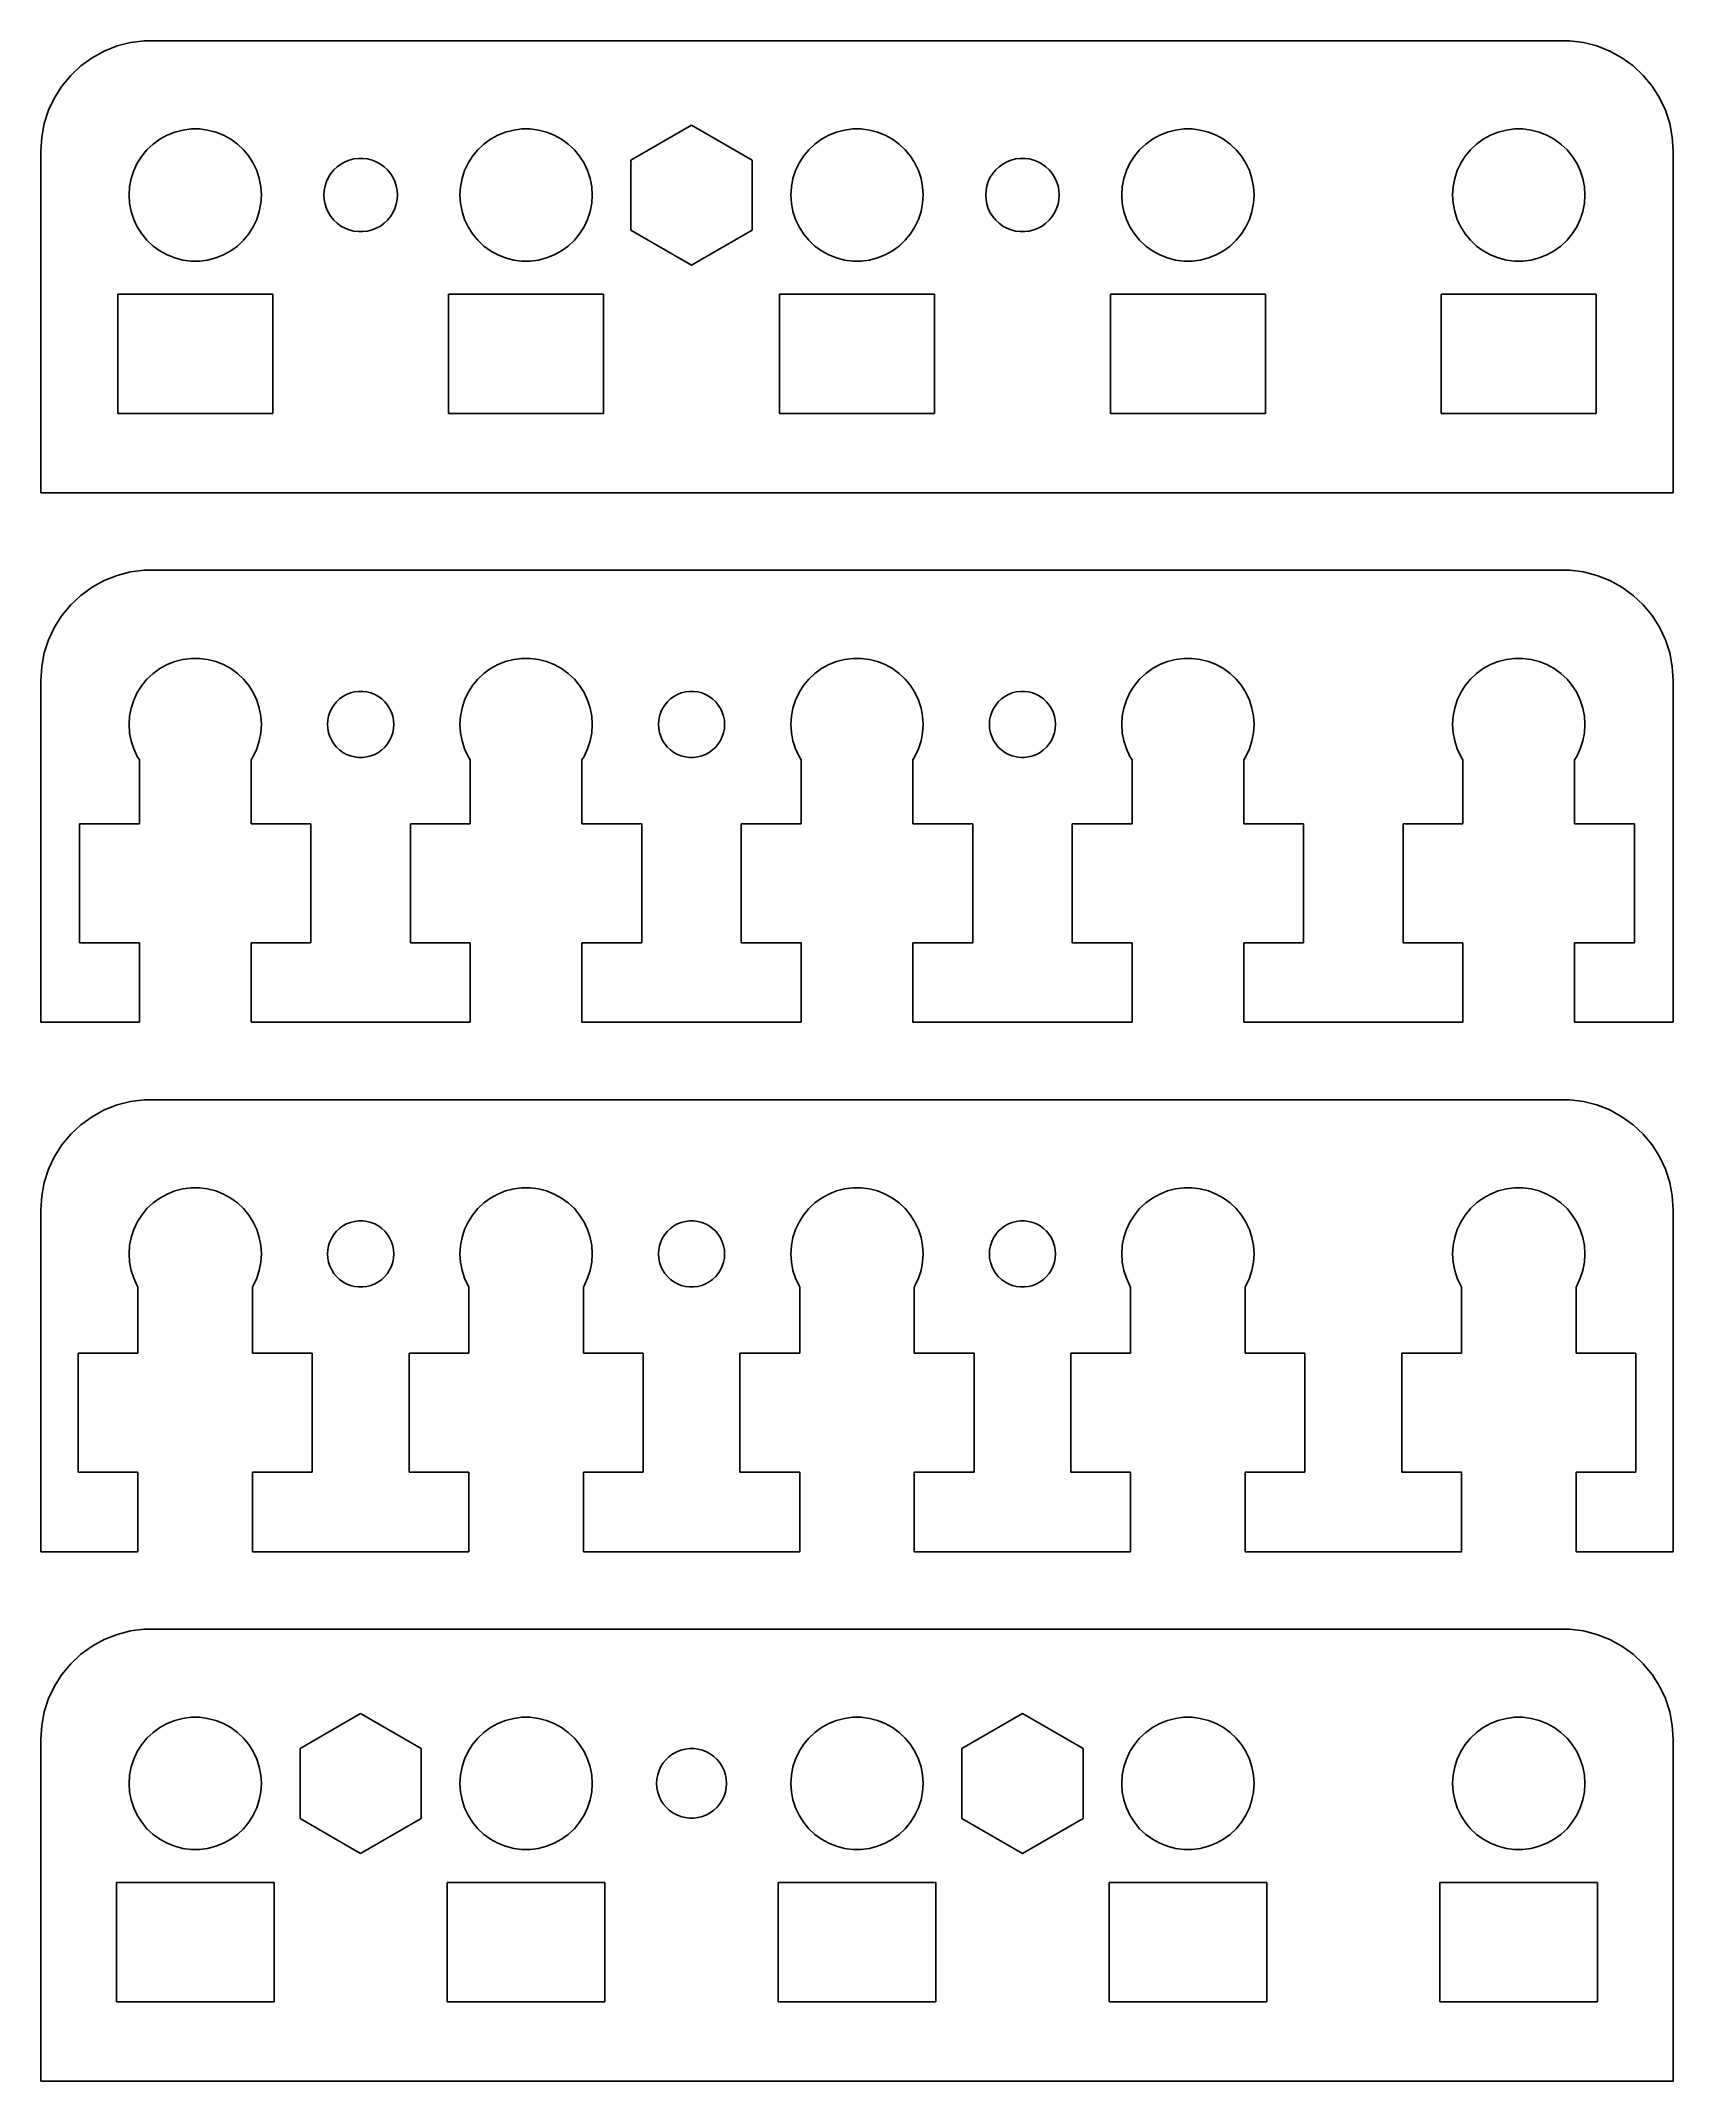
# Model space of a CAD drawing. Header units: metres. Extents: x -37 to 37, y 0 to 92.5.
import ezdxf

# ---------------------------------------------------------------- set-up
doc = ezdxf.new("R2010")
doc.units = ezdxf.units.M

msp = doc.modelspace()

# ---------------------------------------------------------------- linework, layer by layer
for p, q in [((-32.3139, 92.4901), (-32.9369, 92.4114)), ((32.3139, 92.4901), (-32.3139, 92.4901)), ((32.9369, 92.4114), (32.3139, 92.4901)), ((-34.6791, 91.7216), (-35.1871, 91.3526)), ((-34.1289, 92.0241), (-34.6791, 91.7216)), ((-33.5451, 92.2553), (-34.1289, 92.0241)), ((-32.9369, 92.4114), (-33.5451, 92.2553)), ((33.5451, 92.2553), (32.9369, 92.4114)), ((34.1289, 92.0241), (33.5451, 92.2553)), ((34.6791, 91.7216), (34.1289, 92.0241)), ((35.1871, 91.3526), (34.6791, 91.7216)), ((-35.6448, 90.9227), (-36.0451, 90.4389)), ((-35.1871, 91.3526), (-35.6448, 90.9227)), ((35.6448, 90.9227), (35.1871, 91.3526)), ((36.0451, 90.4389), (35.6448, 90.9227)), ((-36.3815, 89.9088), (-36.6489, 89.3406)), ((-36.0451, 90.4389), (-36.3815, 89.9088)), ((36.3815, 89.9088), (36.0451, 90.4389)), ((36.6489, 89.3406), (36.3815, 89.9088)), ((-36.6489, 89.3406), (-36.8429, 88.7434)), ((36.8429, 88.7434), (36.6489, 89.3406)), ((-36.9606, 88.1267), (-37, 87.5)), ((-36.8429, 88.7434), (-36.9606, 88.1267)), ((-31.9123, 87.8115), (-31.6075, 88.033)), ((-31.6075, 88.033), (-31.2773, 88.2145)), ((-31.2773, 88.2145), (-30.927, 88.3532)), ((-30.927, 88.3532), (-30.5621, 88.4469)), ((-30.5621, 88.4469), (-30.1884, 88.4941)), ((-30.1884, 88.4941), (-29.8116, 88.4941)), ((-29.8116, 88.4941), (-29.4379, 88.4469)), ((-29.4379, 88.4469), (-29.0729, 88.3532)), ((-29.0729, 88.3532), (-28.7227, 88.2145)), ((-28.7227, 88.2145), (-28.3925, 88.033)), ((-28.3925, 88.033), (-28.0877, 87.8115)), ((-16.9123, 87.8115), (-16.6075, 88.033)), ((-16.6075, 88.033), (-16.2773, 88.2145)), ((-16.2773, 88.2145), (-15.927, 88.3532)), ((-15.927, 88.3532), (-15.5621, 88.4469)), ((-15.5621, 88.4469), (-15.1884, 88.4941)), ((-15.1884, 88.4941), (-14.8116, 88.4941)), ((-14.8116, 88.4941), (-14.4379, 88.4469)), ((-14.4379, 88.4469), (-14.0729, 88.3532)), ((-14.0729, 88.3532), (-13.7227, 88.2145)), ((-13.7227, 88.2145), (-13.3925, 88.033)), ((-13.3925, 88.033), (-13.0877, 87.8115)), ((-10.2483, 87.0867), (-7.49998, 88.6735)), ((-7.49998, 88.6735), (-4.75166, 87.0867)), ((-1.91226, 87.8115), (-1.60747, 88.033)), ((-1.60747, 88.033), (-1.27733, 88.2145)), ((-1.27733, 88.2145), (-0.92705, 88.3532)), ((-0.92705, 88.3532), (-0.56213, 88.4469)), ((-0.56213, 88.4469), (-0.18837, 88.4941)), ((-0.18837, 88.4941), (0.18837, 88.4941)), ((0.18837, 88.4941), (0.56213, 88.4469)), ((0.56213, 88.4469), (0.92705, 88.3532)), ((0.92705, 88.3532), (1.27733, 88.2145)), ((1.27733, 88.2145), (1.60747, 88.033)), ((1.60747, 88.033), (1.91226, 87.8115)), ((13.0877, 87.8115), (13.3925, 88.033)), ((13.3925, 88.033), (13.7227, 88.2145)), ((13.7227, 88.2145), (14.0729, 88.3532)), ((14.0729, 88.3532), (14.4379, 88.4469)), ((14.4379, 88.4469), (14.8116, 88.4941)), ((14.8116, 88.4941), (15.1884, 88.4941)), ((15.1884, 88.4941), (15.5621, 88.4469)), ((15.5621, 88.4469), (15.927, 88.3532)), ((15.927, 88.3532), (16.2773, 88.2145)), ((16.2773, 88.2145), (16.6075, 88.033)), ((16.6075, 88.033), (16.9123, 87.8115)), ((28.0877, 87.8115), (28.3925, 88.033)), ((28.3925, 88.033), (28.7227, 88.2145)), ((28.7227, 88.2145), (29.0729, 88.3532)), ((29.0729, 88.3532), (29.4379, 88.4469)), ((29.4379, 88.4469), (29.8116, 88.4941)), ((29.8116, 88.4941), (30.1884, 88.4941)), ((30.1884, 88.4941), (30.5621, 88.4469)), ((30.5621, 88.4469), (30.927, 88.3532)), ((30.927, 88.3532), (31.2773, 88.2145)), ((31.2773, 88.2145), (31.6075, 88.033)), ((31.6075, 88.033), (31.9123, 87.8115)), ((36.9606, 88.1267), (36.8429, 88.7434)), ((37, 87.5), (36.9606, 88.1267)), ((-37, 87.5), (-37, 72)), ((-32.7893, 86.6044), (-32.6289, 86.9453)), ((-32.6289, 86.9453), (-32.427, 87.2634)), ((-32.427, 87.2634), (-32.1869, 87.5536)), ((-32.1869, 87.5536), (-31.9123, 87.8115)), ((-28.0877, 87.8115), (-27.8131, 87.5536)), ((-27.8131, 87.5536), (-27.5729, 87.2634)), ((-27.5729, 87.2634), (-27.3711, 86.9453)), ((-27.3711, 86.9453), (-27.2107, 86.6044)), ((-23.392, 86.9055), (-23.2088, 87.0063)), ((-23.2088, 87.0063), (-23.0144, 87.0832)), ((-23.0144, 87.0832), (-22.8119, 87.1352)), ((-22.8119, 87.1352), (-22.6045, 87.1614)), ((-22.6045, 87.1614), (-22.3955, 87.1614)), ((-22.3955, 87.1614), (-22.1881, 87.1352)), ((-22.1881, 87.1352), (-21.9856, 87.0832)), ((-21.9856, 87.0832), (-21.7912, 87.0063)), ((-21.7912, 87.0063), (-21.608, 86.9055)), ((-17.7893, 86.6044), (-17.6289, 86.9453)), ((-17.6289, 86.9453), (-17.427, 87.2634)), ((-17.427, 87.2634), (-17.1869, 87.5536)), ((-17.1869, 87.5536), (-16.9123, 87.8115)), ((-13.0877, 87.8115), (-12.8131, 87.5536)), ((-12.8131, 87.5536), (-12.5729, 87.2634)), ((-12.5729, 87.2634), (-12.3711, 86.9453)), ((-12.3711, 86.9453), (-12.2107, 86.6044)), ((-10.2483, 83.9133), (-10.2483, 87.0867)), ((-4.75166, 87.0867), (-4.75166, 83.9133)), ((-2.78932, 86.6044), (-2.62891, 86.9453)), ((-2.62891, 86.9453), (-2.42705, 87.2634)), ((-2.42705, 87.2634), (-2.1869, 87.5536)), ((-2.1869, 87.5536), (-1.91226, 87.8115)), ((1.91226, 87.8115), (2.1869, 87.5536)), ((2.1869, 87.5536), (2.42705, 87.2634)), ((2.42705, 87.2634), (2.62891, 86.9453)), ((2.62891, 86.9453), (2.78932, 86.6044)), ((6.608, 86.9055), (6.7912, 87.0063)), ((6.7912, 87.0063), (6.98557, 87.0832)), ((6.98557, 87.0832), (7.18806, 87.1352)), ((7.18806, 87.1352), (7.39546, 87.1614)), ((7.39546, 87.1614), (7.60452, 87.1614)), ((7.60452, 87.1614), (7.81192, 87.1352)), ((7.81192, 87.1352), (8.01442, 87.0832)), ((8.01442, 87.0832), (8.20879, 87.0063)), ((8.20879, 87.0063), (8.39198, 86.9055)), ((12.2107, 86.6044), (12.3711, 86.9453)), ((12.3711, 86.9453), (12.5729, 87.2634)), ((12.5729, 87.2634), (12.8131, 87.5536)), ((12.8131, 87.5536), (13.0877, 87.8115)), ((16.9123, 87.8115), (17.1869, 87.5536)), ((17.1869, 87.5536), (17.427, 87.2634)), ((17.427, 87.2634), (17.6289, 86.9453)), ((17.6289, 86.9453), (17.7893, 86.6044)), ((27.2107, 86.6044), (27.3711, 86.9453)), ((27.3711, 86.9453), (27.5729, 87.2634)), ((27.5729, 87.2634), (27.8131, 87.5536)), ((27.8131, 87.5536), (28.0877, 87.8115)), ((31.9123, 87.8115), (32.1869, 87.5536)), ((32.1869, 87.5536), (32.427, 87.2634)), ((32.427, 87.2634), (32.6289, 86.9453)), ((32.6289, 86.9453), (32.7893, 86.6044)), ((37, 72), (37, 87.5)), ((-32.9763, 85.876), (-32.9057, 86.2461)), ((-32.9057, 86.2461), (-32.7893, 86.6044)), ((-27.2107, 86.6044), (-27.0942, 86.2461)), ((-27.0942, 86.2461), (-27.0237, 85.876)), ((-24.1124, 85.914), (-24.0478, 86.1128)), ((-24.0478, 86.1128), (-23.9588, 86.302)), ((-23.9588, 86.302), (-23.8468, 86.4785)), ((-23.8468, 86.4785), (-23.7135, 86.6396)), ((-23.7135, 86.6396), (-23.5611, 86.7827)), ((-23.5611, 86.7827), (-23.392, 86.9055)), ((-21.608, 86.9055), (-21.4389, 86.7827)), ((-21.4389, 86.7827), (-21.2865, 86.6396)), ((-21.2865, 86.6396), (-21.1532, 86.4785)), ((-21.1532, 86.4785), (-21.0412, 86.302)), ((-21.0412, 86.302), (-20.9522, 86.1128)), ((-20.9522, 86.1128), (-20.8876, 85.914)), ((-17.9763, 85.876), (-17.9057, 86.2461)), ((-17.9057, 86.2461), (-17.7893, 86.6044)), ((-12.2107, 86.6044), (-12.0942, 86.2461)), ((-12.0942, 86.2461), (-12.0237, 85.876)), ((-2.97633, 85.876), (-2.90575, 86.2461)), ((-2.90575, 86.2461), (-2.78932, 86.6044)), ((2.78932, 86.6044), (2.90575, 86.2461)), ((2.90575, 86.2461), (2.97633, 85.876)), ((5.88759, 85.914), (5.95219, 86.1128)), ((5.95219, 86.1128), (6.0412, 86.302)), ((6.0412, 86.302), (6.15321, 86.4785)), ((6.15321, 86.4785), (6.28647, 86.6396)), ((6.28647, 86.6396), (6.43887, 86.7827)), ((6.43887, 86.7827), (6.608, 86.9055)), ((8.39198, 86.9055), (8.56111, 86.7827)), ((8.56111, 86.7827), (8.71352, 86.6396)), ((8.71352, 86.6396), (8.84677, 86.4785)), ((8.84677, 86.4785), (8.95879, 86.302)), ((8.95879, 86.302), (9.04779, 86.1128)), ((9.04779, 86.1128), (9.1124, 85.914)), ((12.0237, 85.876), (12.0942, 86.2461)), ((12.0942, 86.2461), (12.2107, 86.6044)), ((17.7893, 86.6044), (17.9057, 86.2461)), ((17.9057, 86.2461), (17.9763, 85.876)), ((27.0237, 85.876), (27.0942, 86.2461)), ((27.0942, 86.2461), (27.2107, 86.6044)), ((32.7893, 86.6044), (32.9057, 86.2461)), ((32.9057, 86.2461), (32.9763, 85.876)), ((-33, 85.5), (-32.9763, 85.876)), ((-32.9763, 85.124), (-33, 85.5)), ((-32.9057, 84.7539), (-32.9763, 85.124)), ((-27.0237, 85.124), (-27.0942, 84.7539)), ((-27.0237, 85.876), (-27, 85.5)), ((-27, 85.5), (-27.0237, 85.124)), ((-24.1647, 85.5), (-24.1516, 85.7086)), ((-24.1516, 85.2914), (-24.1647, 85.5)), ((-24.1516, 85.7086), (-24.1124, 85.914)), ((-24.1124, 85.086), (-24.1516, 85.2914)), ((-20.8876, 85.914), (-20.8484, 85.7086)), ((-20.8484, 85.2914), (-20.8876, 85.086)), ((-20.8484, 85.7086), (-20.8353, 85.5)), ((-20.8353, 85.5), (-20.8484, 85.2914)), ((-18, 85.5), (-17.9763, 85.876)), ((-17.9763, 85.124), (-18, 85.5)), ((-17.9057, 84.7539), (-17.9763, 85.124)), ((-12.0237, 85.124), (-12.0942, 84.7539)), ((-12.0237, 85.876), (-12, 85.5)), ((-12, 85.5), (-12.0237, 85.124)), ((-3, 85.5), (-2.97633, 85.876)), ((-2.97633, 85.124), (-3, 85.5)), ((-2.90575, 84.7539), (-2.97633, 85.124)), ((2.97633, 85.124), (2.90575, 84.7539)), ((2.97633, 85.876), (3, 85.5)), ((3, 85.5), (2.97633, 85.124)), ((5.83528, 85.5), (5.84842, 85.7086)), ((5.84842, 85.2914), (5.83528, 85.5)), ((5.84842, 85.7086), (5.88759, 85.914)), ((5.88759, 85.086), (5.84842, 85.2914)), ((9.1124, 85.914), (9.15157, 85.7086)), ((9.15157, 85.2914), (9.1124, 85.086)), ((9.15157, 85.7086), (9.1647, 85.5)), ((9.1647, 85.5), (9.15157, 85.2914)), ((12, 85.5), (12.0237, 85.876)), ((12.0237, 85.124), (12, 85.5)), ((12.0942, 84.7539), (12.0237, 85.124)), ((17.9763, 85.124), (17.9057, 84.7539)), ((17.9763, 85.876), (18, 85.5)), ((18, 85.5), (17.9763, 85.124)), ((27, 85.5), (27.0237, 85.876)), ((27.0237, 85.124), (27, 85.5)), ((27.0942, 84.7539), (27.0237, 85.124)), ((32.9763, 85.124), (32.9057, 84.7539)), ((32.9763, 85.876), (33, 85.5)), ((33, 85.5), (32.9763, 85.124)), ((-32.7893, 84.3956), (-32.9057, 84.7539)), ((-32.6289, 84.0547), (-32.7893, 84.3956)), ((-27.2107, 84.3956), (-27.3711, 84.0547)), ((-27.0942, 84.7539), (-27.2107, 84.3956)), ((-24.0478, 84.8872), (-24.1124, 85.086)), ((-23.9588, 84.698), (-24.0478, 84.8872)), ((-23.8468, 84.5215), (-23.9588, 84.698)), ((-23.7135, 84.3604), (-23.8468, 84.5215)), ((-23.5611, 84.2173), (-23.7135, 84.3604)), ((-23.392, 84.0944), (-23.5611, 84.2173)), ((-21.4389, 84.2173), (-21.608, 84.0944)), ((-21.2865, 84.3604), (-21.4389, 84.2173)), ((-21.1532, 84.5215), (-21.2865, 84.3604)), ((-21.0412, 84.698), (-21.1532, 84.5215)), ((-20.9522, 84.8872), (-21.0412, 84.698)), ((-20.8876, 85.086), (-20.9522, 84.8872)), ((-17.7893, 84.3956), (-17.9057, 84.7539)), ((-17.6289, 84.0547), (-17.7893, 84.3956)), ((-12.2107, 84.3956), (-12.3711, 84.0547)), ((-12.0942, 84.7539), (-12.2107, 84.3956)), ((-2.78932, 84.3956), (-2.90575, 84.7539)), ((-2.62891, 84.0547), (-2.78932, 84.3956)), ((2.78932, 84.3956), (2.62891, 84.0547)), ((2.90575, 84.7539), (2.78932, 84.3956)), ((5.95219, 84.8872), (5.88759, 85.086)), ((6.0412, 84.698), (5.95219, 84.8872)), ((6.15321, 84.5215), (6.0412, 84.698)), ((6.28647, 84.3604), (6.15321, 84.5215)), ((6.43887, 84.2173), (6.28647, 84.3604)), ((6.608, 84.0944), (6.43887, 84.2173)), ((8.56111, 84.2173), (8.39198, 84.0944)), ((8.71352, 84.3604), (8.56111, 84.2173)), ((8.84677, 84.5215), (8.71352, 84.3604)), ((8.95879, 84.698), (8.84677, 84.5215)), ((9.04779, 84.8872), (8.95879, 84.698)), ((9.1124, 85.086), (9.04779, 84.8872)), ((12.2107, 84.3956), (12.0942, 84.7539)), ((12.3711, 84.0547), (12.2107, 84.3956)), ((17.7893, 84.3956), (17.6289, 84.0547)), ((17.9057, 84.7539), (17.7893, 84.3956)), ((27.2107, 84.3956), (27.0942, 84.7539)), ((27.3711, 84.0547), (27.2107, 84.3956)), ((32.7893, 84.3956), (32.6289, 84.0547)), ((32.9057, 84.7539), (32.7893, 84.3956)), ((-32.427, 83.7366), (-32.6289, 84.0547)), ((-32.1869, 83.4464), (-32.427, 83.7366)), ((-31.9123, 83.1884), (-32.1869, 83.4464)), ((-27.8131, 83.4464), (-28.0877, 83.1884)), ((-27.5729, 83.7366), (-27.8131, 83.4464)), ((-27.3711, 84.0547), (-27.5729, 83.7366)), ((-23.2088, 83.9937), (-23.392, 84.0944)), ((-23.0144, 83.9168), (-23.2088, 83.9937)), ((-22.8119, 83.8648), (-23.0144, 83.9168)), ((-22.6045, 83.8386), (-22.8119, 83.8648)), ((-22.3955, 83.8386), (-22.6045, 83.8386)), ((-22.1881, 83.8648), (-22.3955, 83.8386)), ((-21.9856, 83.9168), (-22.1881, 83.8648)), ((-21.7912, 83.9937), (-21.9856, 83.9168)), ((-21.608, 84.0944), (-21.7912, 83.9937)), ((-17.427, 83.7366), (-17.6289, 84.0547)), ((-17.1869, 83.4464), (-17.427, 83.7366)), ((-16.9123, 83.1884), (-17.1869, 83.4464)), ((-12.8131, 83.4464), (-13.0877, 83.1884)), ((-12.5729, 83.7366), (-12.8131, 83.4464)), ((-12.3711, 84.0547), (-12.5729, 83.7366)), ((-7.5, 82.3265), (-10.2483, 83.9133)), ((-4.75166, 83.9133), (-7.5, 82.3265)), ((-2.42705, 83.7366), (-2.62891, 84.0547)), ((-2.1869, 83.4464), (-2.42705, 83.7366)), ((-1.91226, 83.1884), (-2.1869, 83.4464)), ((2.1869, 83.4464), (1.91226, 83.1884)), ((2.42705, 83.7366), (2.1869, 83.4464)), ((2.62891, 84.0547), (2.42705, 83.7366)), ((6.7912, 83.9937), (6.608, 84.0944)), ((6.98557, 83.9168), (6.7912, 83.9937)), ((7.18806, 83.8648), (6.98557, 83.9168)), ((7.39546, 83.8386), (7.18806, 83.8648)), ((7.60452, 83.8386), (7.39546, 83.8386)), ((7.81192, 83.8648), (7.60452, 83.8386)), ((8.01442, 83.9168), (7.81192, 83.8648)), ((8.20879, 83.9937), (8.01442, 83.9168)), ((8.39198, 84.0944), (8.20879, 83.9937)), ((12.5729, 83.7366), (12.3711, 84.0547)), ((12.8131, 83.4464), (12.5729, 83.7366)), ((13.0877, 83.1884), (12.8131, 83.4464)), ((17.1869, 83.4464), (16.9123, 83.1884)), ((17.427, 83.7366), (17.1869, 83.4464)), ((17.6289, 84.0547), (17.427, 83.7366)), ((27.5729, 83.7366), (27.3711, 84.0547)), ((27.8131, 83.4464), (27.5729, 83.7366)), ((28.0877, 83.1884), (27.8131, 83.4464)), ((32.1869, 83.4464), (31.9123, 83.1884)), ((32.427, 83.7366), (32.1869, 83.4464)), ((32.6289, 84.0547), (32.427, 83.7366)), ((-31.6075, 82.967), (-31.9123, 83.1884)), ((-31.2773, 82.7855), (-31.6075, 82.967)), ((-30.927, 82.6468), (-31.2773, 82.7855)), ((-30.5621, 82.5531), (-30.927, 82.6468)), ((-30.1884, 82.5059), (-30.5621, 82.5531)), ((-29.8116, 82.5059), (-30.1884, 82.5059)), ((-29.4379, 82.5531), (-29.8116, 82.5059)), ((-29.0729, 82.6468), (-29.4379, 82.5531)), ((-28.7227, 82.7855), (-29.0729, 82.6468)), ((-28.3925, 82.967), (-28.7227, 82.7855)), ((-28.0877, 83.1884), (-28.3925, 82.967)), ((-16.6075, 82.967), (-16.9123, 83.1884)), ((-16.2773, 82.7855), (-16.6075, 82.967)), ((-15.927, 82.6468), (-16.2773, 82.7855)), ((-15.5621, 82.5531), (-15.927, 82.6468)), ((-15.1884, 82.5059), (-15.5621, 82.5531)), ((-14.8116, 82.5059), (-15.1884, 82.5059)), ((-14.4379, 82.5531), (-14.8116, 82.5059)), ((-14.0729, 82.6468), (-14.4379, 82.5531)), ((-13.7227, 82.7855), (-14.0729, 82.6468)), ((-13.3925, 82.967), (-13.7227, 82.7855)), ((-13.0877, 83.1884), (-13.3925, 82.967)), ((-1.60747, 82.967), (-1.91226, 83.1884)), ((-1.27733, 82.7855), (-1.60747, 82.967)), ((-0.92705, 82.6468), (-1.27733, 82.7855)), ((-0.56213, 82.5531), (-0.92705, 82.6468)), ((-0.18837, 82.5059), (-0.56213, 82.5531)), ((0.18837, 82.5059), (-0.18837, 82.5059)), ((0.56213, 82.5531), (0.18837, 82.5059)), ((0.92705, 82.6468), (0.56213, 82.5531)), ((1.27733, 82.7855), (0.92705, 82.6468)), ((1.60747, 82.967), (1.27733, 82.7855)), ((1.91226, 83.1884), (1.60747, 82.967)), ((13.3925, 82.967), (13.0877, 83.1884)), ((13.7227, 82.7855), (13.3925, 82.967)), ((14.0729, 82.6468), (13.7227, 82.7855)), ((14.4379, 82.5531), (14.0729, 82.6468)), ((14.8116, 82.5059), (14.4379, 82.5531)), ((15.1884, 82.5059), (14.8116, 82.5059)), ((15.5621, 82.5531), (15.1884, 82.5059)), ((15.927, 82.6468), (15.5621, 82.5531)), ((16.2773, 82.7855), (15.927, 82.6468)), ((16.6075, 82.967), (16.2773, 82.7855)), ((16.9123, 83.1884), (16.6075, 82.967)), ((28.3925, 82.967), (28.0877, 83.1884)), ((28.7227, 82.7855), (28.3925, 82.967)), ((29.0729, 82.6468), (28.7227, 82.7855)), ((29.4379, 82.5531), (29.0729, 82.6468)), ((29.8116, 82.5059), (29.4379, 82.5531)), ((30.1884, 82.5059), (29.8116, 82.5059)), ((30.5621, 82.5531), (30.1884, 82.5059)), ((30.927, 82.6468), (30.5621, 82.5531)), ((31.2773, 82.7855), (30.927, 82.6468)), ((31.6075, 82.967), (31.2773, 82.7855)), ((31.9123, 83.1884), (31.6075, 82.967)), ((-33.5142, 75.6), (-33.5142, 81)), ((-33.5142, 81), (-26.4858, 81)), ((-26.4858, 81), (-26.4858, 75.6)), ((-18.5142, 75.6), (-18.5142, 81)), ((-18.5142, 81), (-11.4858, 81)), ((-11.4858, 81), (-11.4858, 75.6)), ((-3.51418, 75.6), (-3.51418, 81)), ((-3.51418, 81), (3.51418, 81)), ((3.51418, 81), (3.51418, 75.6)), ((11.4858, 75.6), (11.4858, 81)), ((11.4858, 81), (18.5142, 81)), ((18.5142, 81), (18.5142, 75.6)), ((26.4858, 75.6), (26.4858, 81)), ((26.4858, 81), (33.5142, 81)), ((33.5142, 81), (33.5142, 75.6)), ((-26.4858, 75.6), (-33.5142, 75.6)), ((-11.4858, 75.6), (-18.5142, 75.6)), ((3.51418, 75.6), (-3.51418, 75.6)), ((18.5142, 75.6), (11.4858, 75.6)), ((33.5142, 75.6), (26.4858, 75.6)), ((-37, 72), (37, 72)), ((-32.3139, 68.4901), (-32.9369, 68.4114)), ((32.3139, 68.4901), (-32.3139, 68.4901)), ((32.9369, 68.4114), (32.3139, 68.4901)), ((-34.6791, 67.7216), (-35.1871, 67.3526)), ((-34.1289, 68.0241), (-34.6791, 67.7216)), ((-33.5451, 68.2553), (-34.1289, 68.0241)), ((-32.9369, 68.4114), (-33.5451, 68.2553)), ((33.5451, 68.2553), (32.9369, 68.4114)), ((34.1289, 68.0241), (33.5451, 68.2553)), ((34.6791, 67.7216), (34.1289, 68.0241)), ((35.1871, 67.3526), (34.6791, 67.7216)), ((-35.6448, 66.9227), (-36.0451, 66.4389)), ((-35.1871, 67.3526), (-35.6448, 66.9227)), ((35.6448, 66.9227), (35.1871, 67.3526)), ((36.0451, 66.4389), (35.6448, 66.9227)), ((-36.3815, 65.9088), (-36.6489, 65.3406)), ((-36.0451, 66.4389), (-36.3815, 65.9088)), ((36.3815, 65.9088), (36.0451, 66.4389)), ((36.6489, 65.3406), (36.3815, 65.9088)), ((-36.8429, 64.7434), (-36.9606, 64.1267)), ((-36.6489, 65.3406), (-36.8429, 64.7434)), ((36.8429, 64.7434), (36.6489, 65.3406)), ((36.9606, 64.1267), (36.8429, 64.7434)), ((-36.9606, 64.1267), (-37, 63.5)), ((-31.9123, 63.8115), (-31.6075, 64.033)), ((-31.6075, 64.033), (-31.2773, 64.2145)), ((-31.2773, 64.2145), (-30.927, 64.3532)), ((-30.927, 64.3532), (-30.5621, 64.4469)), ((-30.5621, 64.4469), (-30.1884, 64.4941)), ((-30.1884, 64.4941), (-29.8116, 64.4941)), ((-29.8116, 64.4941), (-29.4379, 64.4469)), ((-29.4379, 64.4469), (-29.0729, 64.3532)), ((-29.0729, 64.3532), (-28.7227, 64.2145)), ((-28.7227, 64.2145), (-28.3925, 64.033)), ((-28.3925, 64.033), (-28.0877, 63.8115)), ((-16.9123, 63.8115), (-16.6075, 64.033)), ((-16.6075, 64.033), (-16.2773, 64.2145)), ((-16.2773, 64.2145), (-15.927, 64.3532)), ((-15.927, 64.3532), (-15.5621, 64.4469)), ((-15.5621, 64.4469), (-15.1884, 64.4941)), ((-15.1884, 64.4941), (-14.8116, 64.4941)), ((-14.8116, 64.4941), (-14.4379, 64.4469)), ((-14.4379, 64.4469), (-14.0729, 64.3532)), ((-14.0729, 64.3532), (-13.7227, 64.2145)), ((-13.7227, 64.2145), (-13.3925, 64.033)), ((-13.3925, 64.033), (-13.0877, 63.8115)), ((-1.91226, 63.8115), (-1.60747, 64.033)), ((-1.60747, 64.033), (-1.27733, 64.2145)), ((-1.27733, 64.2145), (-0.92705, 64.3532)), ((-0.92705, 64.3532), (-0.56213, 64.4469)), ((-0.56213, 64.4469), (-0.18837, 64.4941)), ((-0.18837, 64.4941), (0.18837, 64.4941)), ((0.18837, 64.4941), (0.56213, 64.4469)), ((0.56213, 64.4469), (0.92705, 64.3532)), ((0.92705, 64.3532), (1.27733, 64.2145)), ((1.27733, 64.2145), (1.60747, 64.033)), ((1.60747, 64.033), (1.91226, 63.8115)), ((13.0877, 63.8115), (13.3925, 64.033)), ((13.3925, 64.033), (13.7227, 64.2145)), ((13.7227, 64.2145), (14.0729, 64.3532)), ((14.0729, 64.3532), (14.4379, 64.4469)), ((14.4379, 64.4469), (14.8116, 64.4941)), ((14.8116, 64.4941), (15.1884, 64.4941)), ((15.1884, 64.4941), (15.5621, 64.4469)), ((15.5621, 64.4469), (15.927, 64.3532)), ((15.927, 64.3532), (16.2773, 64.2145)), ((16.2773, 64.2145), (16.6075, 64.033)), ((16.6075, 64.033), (16.9123, 63.8115)), ((28.0877, 63.8115), (28.3925, 64.033)), ((28.3925, 64.033), (28.7227, 64.2145)), ((28.7227, 64.2145), (29.0729, 64.3532)), ((29.0729, 64.3532), (29.4379, 64.4469)), ((29.4379, 64.4469), (29.8116, 64.4941)), ((29.8116, 64.4941), (30.1884, 64.4941)), ((30.1884, 64.4941), (30.5621, 64.4469)), ((30.5621, 64.4469), (30.927, 64.3532)), ((30.927, 64.3532), (31.2773, 64.2145)), ((31.2773, 64.2145), (31.6075, 64.033)), ((31.6075, 64.033), (31.9123, 63.8115)), ((37, 63.5), (36.9606, 64.1267)), ((-37, 63.5), (-37, 48)), ((-32.7893, 62.6044), (-32.6289, 62.9453)), ((-32.6289, 62.9453), (-32.427, 63.2634)), ((-32.427, 63.2634), (-32.1869, 63.5536)), ((-32.1869, 63.5536), (-31.9123, 63.8115)), ((-28.0877, 63.8115), (-27.8131, 63.5536)), ((-27.8131, 63.5536), (-27.5729, 63.2634)), ((-27.5729, 63.2634), (-27.3711, 62.9453)), ((-27.3711, 62.9453), (-27.2107, 62.6044)), ((-23.1387, 62.8572), (-22.9635, 62.9266)), ((-22.9635, 62.9266), (-22.7811, 62.9734)), ((-22.7811, 62.9734), (-22.5942, 62.997)), ((-22.5942, 62.997), (-22.4058, 62.997)), ((-22.4058, 62.997), (-22.2189, 62.9734)), ((-22.2189, 62.9734), (-22.0365, 62.9266)), ((-22.0365, 62.9266), (-21.8613, 62.8572)), ((-17.7893, 62.6044), (-17.6289, 62.9453)), ((-17.6289, 62.9453), (-17.427, 63.2634)), ((-17.427, 63.2634), (-17.1869, 63.5536)), ((-17.1869, 63.5536), (-16.9123, 63.8115)), ((-13.0877, 63.8115), (-12.8131, 63.5536)), ((-12.8131, 63.5536), (-12.5729, 63.2634)), ((-12.5729, 63.2634), (-12.3711, 62.9453)), ((-12.3711, 62.9453), (-12.2107, 62.6044)), ((-8.13866, 62.8572), (-7.96352, 62.9266)), ((-7.96352, 62.9266), (-7.78107, 62.9734)), ((-7.78107, 62.9734), (-7.59418, 62.997)), ((-7.59418, 62.997), (-7.40581, 62.997)), ((-7.40581, 62.997), (-7.21892, 62.9734)), ((-7.21892, 62.9734), (-7.03647, 62.9266)), ((-7.03647, 62.9266), (-6.86133, 62.8572)), ((-2.78932, 62.6044), (-2.62891, 62.9453)), ((-2.62891, 62.9453), (-2.42705, 63.2634)), ((-2.42705, 63.2634), (-2.1869, 63.5536)), ((-2.1869, 63.5536), (-1.91226, 63.8115)), ((1.91226, 63.8115), (2.1869, 63.5536)), ((2.1869, 63.5536), (2.42705, 63.2634)), ((2.42705, 63.2634), (2.62891, 62.9453)), ((2.62891, 62.9453), (2.78932, 62.6044)), ((6.86133, 62.8572), (7.03647, 62.9266)), ((7.03647, 62.9266), (7.21892, 62.9734)), ((7.21892, 62.9734), (7.40581, 62.997)), ((7.40581, 62.997), (7.59418, 62.997)), ((7.59418, 62.997), (7.78107, 62.9734)), ((7.78107, 62.9734), (7.96352, 62.9266)), ((7.96352, 62.9266), (8.13866, 62.8572)), ((12.2107, 62.6044), (12.3711, 62.9453)), ((12.3711, 62.9453), (12.5729, 63.2634)), ((12.5729, 63.2634), (12.8131, 63.5536)), ((12.8131, 63.5536), (13.0877, 63.8115)), ((16.9123, 63.8115), (17.1869, 63.5536)), ((17.1869, 63.5536), (17.427, 63.2634)), ((17.427, 63.2634), (17.6289, 62.9453)), ((17.6289, 62.9453), (17.7893, 62.6044)), ((27.2107, 62.6044), (27.3711, 62.9453)), ((27.3711, 62.9453), (27.5729, 63.2634)), ((27.5729, 63.2634), (27.8131, 63.5536)), ((27.8131, 63.5536), (28.0877, 63.8115)), ((31.9123, 63.8115), (32.1869, 63.5536)), ((32.1869, 63.5536), (32.427, 63.2634)), ((32.427, 63.2634), (32.6289, 62.9453)), ((32.6289, 62.9453), (32.7893, 62.6044)), ((37, 48), (37, 63.5)), ((-32.9763, 61.876), (-32.9057, 62.2461)), ((-32.9057, 62.2461), (-32.7893, 62.6044)), ((-27.2107, 62.6044), (-27.0942, 62.2461)), ((-27.0942, 62.2461), (-27.0237, 61.876)), ((-23.9529, 61.873), (-23.8947, 62.0522)), ((-23.8947, 62.0522), (-23.8145, 62.2226)), ((-23.8145, 62.2226), (-23.7135, 62.3817)), ((-23.7135, 62.3817), (-23.5934, 62.5268)), ((-23.5934, 62.5268), (-23.4561, 62.6558)), ((-23.4561, 62.6558), (-23.3037, 62.7665)), ((-23.3037, 62.7665), (-23.1387, 62.8572)), ((-21.8613, 62.8572), (-21.6963, 62.7665)), ((-21.6963, 62.7665), (-21.5439, 62.6558)), ((-21.5439, 62.6558), (-21.4065, 62.5268)), ((-21.4065, 62.5268), (-21.2865, 62.3817)), ((-21.2865, 62.3817), (-21.1855, 62.2226)), ((-21.1855, 62.2226), (-21.1053, 62.0522)), ((-21.1053, 62.0522), (-21.0471, 61.873)), ((-17.9763, 61.876), (-17.9057, 62.2461)), ((-17.9057, 62.2461), (-17.7893, 62.6044)), ((-12.2107, 62.6044), (-12.0942, 62.2461)), ((-12.0942, 62.2461), (-12.0237, 61.876)), ((-8.95287, 61.873), (-8.89465, 62.0522)), ((-8.89465, 62.0522), (-8.81445, 62.2226)), ((-8.81445, 62.2226), (-8.71352, 62.3817)), ((-8.71352, 62.3817), (-8.59344, 62.5268)), ((-8.59344, 62.5268), (-8.45613, 62.6558)), ((-8.45613, 62.6558), (-8.30373, 62.7665)), ((-8.30373, 62.7665), (-8.13866, 62.8572)), ((-6.86133, 62.8572), (-6.69626, 62.7665)), ((-6.69626, 62.7665), (-6.54385, 62.6558)), ((-6.54385, 62.6558), (-6.40654, 62.5268)), ((-6.40654, 62.5268), (-6.28647, 62.3817)), ((-6.28647, 62.3817), (-6.18553, 62.2226)), ((-6.18553, 62.2226), (-6.10533, 62.0522)), ((-6.10533, 62.0522), (-6.04712, 61.873)), ((-2.97633, 61.876), (-2.90575, 62.2461)), ((-2.90575, 62.2461), (-2.78932, 62.6044)), ((2.78932, 62.6044), (2.90575, 62.2461)), ((2.90575, 62.2461), (2.97633, 61.876)), ((6.04712, 61.873), (6.10533, 62.0522)), ((6.10533, 62.0522), (6.18553, 62.2226)), ((6.18553, 62.2226), (6.28647, 62.3817)), ((6.28647, 62.3817), (6.40654, 62.5268)), ((6.40654, 62.5268), (6.54385, 62.6558)), ((6.54385, 62.6558), (6.69626, 62.7665)), ((6.69626, 62.7665), (6.86133, 62.8572)), ((8.13866, 62.8572), (8.30373, 62.7665)), ((8.30373, 62.7665), (8.45613, 62.6558)), ((8.45613, 62.6558), (8.59344, 62.5268)), ((8.59344, 62.5268), (8.71352, 62.3817)), ((8.71352, 62.3817), (8.81445, 62.2226)), ((8.81445, 62.2226), (8.89465, 62.0522)), ((8.89465, 62.0522), (8.95287, 61.873)), ((12.0237, 61.876), (12.0942, 62.2461)), ((12.0942, 62.2461), (12.2107, 62.6044)), ((17.7893, 62.6044), (17.9057, 62.2461)), ((17.9057, 62.2461), (17.9763, 61.876)), ((27.0237, 61.876), (27.0942, 62.2461)), ((27.0942, 62.2461), (27.2107, 62.6044)), ((32.7893, 62.6044), (32.9057, 62.2461)), ((32.9057, 62.2461), (32.9763, 61.876)), ((-33, 61.5), (-32.9763, 61.876)), ((-32.9763, 61.124), (-33, 61.5)), ((-32.9057, 60.7539), (-32.9763, 61.124)), ((-27.0237, 61.124), (-27.0942, 60.7539)), ((-27.0237, 61.876), (-27, 61.5)), ((-27, 61.5), (-27.0237, 61.124)), ((-24, 61.5), (-23.9882, 61.688)), ((-23.9882, 61.312), (-24, 61.5)), ((-23.9882, 61.688), (-23.9529, 61.873)), ((-23.9529, 61.127), (-23.9882, 61.312)), ((-23.8947, 60.9478), (-23.9529, 61.127)), ((-21.0471, 61.127), (-21.1053, 60.9478)), ((-21.0471, 61.873), (-21.0118, 61.688)), ((-21.0118, 61.312), (-21.0471, 61.127)), ((-21.0118, 61.688), (-21, 61.5)), ((-21, 61.5), (-21.0118, 61.312)), ((-18, 61.5), (-17.9763, 61.876)), ((-17.9763, 61.124), (-18, 61.5)), ((-17.9057, 60.7539), (-17.9763, 61.124)), ((-12.0237, 61.124), (-12.0942, 60.7539)), ((-12.0237, 61.876), (-12, 61.5)), ((-12, 61.5), (-12.0237, 61.124)), ((-9, 61.5), (-8.98816, 61.688)), ((-8.98816, 61.312), (-9, 61.5)), ((-8.98816, 61.688), (-8.95287, 61.873)), ((-8.95287, 61.127), (-8.98816, 61.312)), ((-8.89465, 60.9478), (-8.95287, 61.127)), ((-6.04712, 61.127), (-6.10533, 60.9478)), ((-6.04712, 61.873), (-6.01183, 61.688)), ((-6.01183, 61.312), (-6.04712, 61.127)), ((-6.01183, 61.688), (-6, 61.5)), ((-6, 61.5), (-6.01183, 61.312)), ((-3, 61.5), (-2.97633, 61.876)), ((-2.97633, 61.124), (-3, 61.5)), ((-2.90575, 60.7539), (-2.97633, 61.124)), ((2.97633, 61.124), (2.90575, 60.7539)), ((2.97633, 61.876), (3, 61.5)), ((3, 61.5), (2.97633, 61.124)), ((6, 61.5), (6.01183, 61.688)), ((6.01183, 61.312), (6, 61.5)), ((6.01183, 61.688), (6.04712, 61.873)), ((6.04712, 61.127), (6.01183, 61.312)), ((6.10533, 60.9478), (6.04712, 61.127)), ((8.95287, 61.127), (8.89465, 60.9478)), ((8.95287, 61.873), (8.98816, 61.688)), ((8.98816, 61.312), (8.95287, 61.127)), ((8.98816, 61.688), (9, 61.5)), ((9, 61.5), (8.98816, 61.312)), ((12, 61.5), (12.0237, 61.876)), ((12.0237, 61.124), (12, 61.5)), ((12.0942, 60.7539), (12.0237, 61.124)), ((17.9763, 61.124), (17.9057, 60.7539)), ((17.9763, 61.876), (18, 61.5)), ((18, 61.5), (17.9763, 61.124)), ((27, 61.5), (27.0237, 61.876)), ((27.0237, 61.124), (27, 61.5)), ((27.0942, 60.7539), (27.0237, 61.124)), ((32.9763, 61.124), (32.9057, 60.7539)), ((32.9763, 61.876), (33, 61.5)), ((33, 61.5), (32.9763, 61.124)), ((-32.7893, 60.3956), (-32.9057, 60.7539)), ((-32.6289, 60.0547), (-32.7893, 60.3956)), ((-27.2107, 60.3956), (-27.3711, 60.0547)), ((-27.0942, 60.7539), (-27.2107, 60.3956)), ((-23.8145, 60.7774), (-23.8947, 60.9478)), ((-23.7135, 60.6183), (-23.8145, 60.7774)), ((-23.5934, 60.4732), (-23.7135, 60.6183)), ((-23.4561, 60.3442), (-23.5934, 60.4732)), ((-23.3037, 60.2335), (-23.4561, 60.3442)), ((-23.1387, 60.1427), (-23.3037, 60.2335)), ((-22.9635, 60.0734), (-23.1387, 60.1427)), ((-21.8613, 60.1427), (-22.0365, 60.0734)), ((-21.6963, 60.2335), (-21.8613, 60.1427)), ((-21.5439, 60.3442), (-21.6963, 60.2335)), ((-21.4065, 60.4732), (-21.5439, 60.3442)), ((-21.2865, 60.6183), (-21.4065, 60.4732)), ((-21.1855, 60.7774), (-21.2865, 60.6183)), ((-21.1053, 60.9478), (-21.1855, 60.7774)), ((-17.7893, 60.3956), (-17.9057, 60.7539)), ((-17.6289, 60.0547), (-17.7893, 60.3956)), ((-12.2107, 60.3956), (-12.3711, 60.0547)), ((-12.0942, 60.7539), (-12.2107, 60.3956)), ((-8.81445, 60.7774), (-8.89465, 60.9478)), ((-8.71352, 60.6183), (-8.81445, 60.7774)), ((-8.59344, 60.4732), (-8.71352, 60.6183)), ((-8.45613, 60.3442), (-8.59344, 60.4732)), ((-8.30373, 60.2335), (-8.45613, 60.3442)), ((-8.13866, 60.1427), (-8.30373, 60.2335)), ((-7.96352, 60.0734), (-8.13866, 60.1427)), ((-6.86133, 60.1427), (-7.03647, 60.0734)), ((-6.69626, 60.2335), (-6.86133, 60.1427)), ((-6.54385, 60.3442), (-6.69626, 60.2335)), ((-6.40654, 60.4732), (-6.54385, 60.3442)), ((-6.28647, 60.6183), (-6.40654, 60.4732)), ((-6.18553, 60.7774), (-6.28647, 60.6183)), ((-6.10533, 60.9478), (-6.18553, 60.7774)), ((-2.78932, 60.3956), (-2.90575, 60.7539)), ((-2.62891, 60.0547), (-2.78932, 60.3956)), ((2.78932, 60.3956), (2.62891, 60.0547)), ((2.90575, 60.7539), (2.78932, 60.3956)), ((6.18553, 60.7774), (6.10533, 60.9478)), ((6.28647, 60.6183), (6.18553, 60.7774)), ((6.40654, 60.4732), (6.28647, 60.6183)), ((6.54385, 60.3442), (6.40654, 60.4732)), ((6.69626, 60.2335), (6.54385, 60.3442)), ((6.86133, 60.1427), (6.69626, 60.2335)), ((7.03647, 60.0734), (6.86133, 60.1427)), ((8.13866, 60.1427), (7.96352, 60.0734)), ((8.30373, 60.2335), (8.13866, 60.1427)), ((8.45613, 60.3442), (8.30373, 60.2335)), ((8.59344, 60.4732), (8.45613, 60.3442)), ((8.71352, 60.6183), (8.59344, 60.4732)), ((8.81445, 60.7774), (8.71352, 60.6183)), ((8.89465, 60.9478), (8.81445, 60.7774)), ((12.2107, 60.3956), (12.0942, 60.7539)), ((12.3711, 60.0547), (12.2107, 60.3956)), ((17.7893, 60.3956), (17.6289, 60.0547)), ((17.9057, 60.7539), (17.7893, 60.3956)), ((27.2107, 60.3956), (27.0942, 60.7539)), ((27.3711, 60.0547), (27.2107, 60.3956)), ((32.7893, 60.3956), (32.6289, 60.0547)), ((32.9057, 60.7539), (32.7893, 60.3956)), ((-32.5307, 59.9), (-32.6289, 60.0547)), ((-32.5307, 57), (-32.5307, 59.9)), ((-27.3711, 60.0547), (-27.4693, 59.9)), ((-27.4693, 59.9), (-27.4693, 57)), ((-22.7811, 60.0266), (-22.9635, 60.0734)), ((-22.5942, 60.0029), (-22.7811, 60.0266)), ((-22.4058, 60.0029), (-22.5942, 60.0029)), ((-22.2189, 60.0266), (-22.4058, 60.0029)), ((-22.0365, 60.0734), (-22.2189, 60.0266)), ((-17.5307, 59.9), (-17.6289, 60.0547)), ((-17.5307, 57), (-17.5307, 59.9)), ((-12.3711, 60.0547), (-12.4693, 59.9)), ((-12.4693, 59.9), (-12.4693, 57)), ((-7.78107, 60.0266), (-7.96352, 60.0734)), ((-7.59418, 60.0029), (-7.78107, 60.0266)), ((-7.40581, 60.0029), (-7.59418, 60.0029)), ((-7.21892, 60.0266), (-7.40581, 60.0029)), ((-7.03647, 60.0734), (-7.21892, 60.0266)), ((-2.53072, 59.9), (-2.62891, 60.0547)), ((-2.53072, 57), (-2.53072, 59.9)), ((2.62891, 60.0547), (2.53072, 59.9)), ((2.53072, 59.9), (2.53072, 57)), ((7.21892, 60.0266), (7.03647, 60.0734)), ((7.40581, 60.0029), (7.21892, 60.0266)), ((7.59418, 60.0029), (7.40581, 60.0029)), ((7.78107, 60.0266), (7.59418, 60.0029)), ((7.96352, 60.0734), (7.78107, 60.0266)), ((12.4693, 59.9), (12.3711, 60.0547)), ((12.4693, 57), (12.4693, 59.9)), ((17.6289, 60.0547), (17.5307, 59.9)), ((17.5307, 59.9), (17.5307, 57)), ((27.4693, 59.9), (27.3711, 60.0547)), ((27.4693, 57), (27.4693, 59.9)), ((32.6289, 60.0547), (32.5307, 59.9)), ((32.5307, 59.9), (32.5307, 57)), ((-35.2462, 51.6), (-35.2462, 57)), ((-35.2462, 57), (-32.5307, 57)), ((-27.4693, 57), (-24.7538, 57)), ((-24.7538, 57), (-24.7538, 51.6)), ((-20.2462, 51.6), (-20.2462, 57)), ((-20.2462, 57), (-17.5307, 57)), ((-12.4693, 57), (-9.75375, 57)), ((-9.75375, 57), (-9.75375, 51.6)), ((-5.24623, 51.6), (-5.24623, 57)), ((-5.24623, 57), (-2.53072, 57)), ((2.53072, 57), (5.24623, 57)), ((5.24623, 57), (5.24623, 51.6)), ((9.75375, 51.6), (9.75375, 57)), ((9.75375, 57), (12.4693, 57)), ((17.5307, 57), (20.2462, 57)), ((20.2462, 57), (20.2462, 51.6)), ((24.7538, 51.6), (24.7538, 57)), ((24.7538, 57), (27.4693, 57)), ((32.5307, 57), (35.2462, 57)), ((35.2462, 57), (35.2462, 51.6)), ((-32.5307, 51.6), (-35.2462, 51.6)), ((-32.5307, 48), (-32.5307, 51.6)), ((-24.7538, 51.6), (-27.4693, 51.6)), ((-27.4693, 51.6), (-27.4693, 48)), ((-17.5307, 51.6), (-20.2462, 51.6)), ((-17.5307, 48), (-17.5307, 51.6)), ((-9.75375, 51.6), (-12.4693, 51.6)), ((-12.4693, 51.6), (-12.4693, 48)), ((-2.53072, 51.6), (-5.24623, 51.6)), ((-2.53072, 48), (-2.53072, 51.6)), ((5.24623, 51.6), (2.53072, 51.6)), ((2.53072, 51.6), (2.53072, 48)), ((12.4693, 51.6), (9.75375, 51.6)), ((12.4693, 48), (12.4693, 51.6)), ((20.2462, 51.6), (17.5307, 51.6)), ((17.5307, 51.6), (17.5307, 48)), ((27.4693, 51.6), (24.7538, 51.6)), ((27.4693, 48), (27.4693, 51.6)), ((35.2462, 51.6), (32.5307, 51.6)), ((32.5307, 51.6), (32.5307, 48)), ((-37, 48), (-32.5307, 48)), ((-27.4693, 48), (-17.5307, 48)), ((-12.4693, 48), (-2.53072, 48)), ((2.53072, 48), (12.4693, 48)), ((17.5307, 48), (27.4693, 48)), ((32.5307, 48), (37, 48)), ((-32.9369, 44.4114), (-33.5451, 44.2553)), ((-32.3139, 44.4901), (-32.9369, 44.4114)), ((32.3139, 44.4901), (-32.3139, 44.4901)), ((32.9369, 44.4114), (32.3139, 44.4901)), ((33.5451, 44.2553), (32.9369, 44.4114)), ((-34.6791, 43.7216), (-35.1871, 43.3526)), ((-34.1289, 44.0241), (-34.6791, 43.7216)), ((-33.5451, 44.2553), (-34.1289, 44.0241)), ((34.1289, 44.0241), (33.5451, 44.2553)), ((34.6791, 43.7216), (34.1289, 44.0241)), ((35.1871, 43.3526), (34.6791, 43.7216)), ((-35.6448, 42.9227), (-36.0451, 42.4389)), ((-35.1871, 43.3526), (-35.6448, 42.9227)), ((35.6448, 42.9227), (35.1871, 43.3526)), ((36.0451, 42.4389), (35.6448, 42.9227)), ((-36.3815, 41.9088), (-36.6489, 41.3406)), ((-36.0451, 42.4389), (-36.3815, 41.9088)), ((36.3815, 41.9088), (36.0451, 42.4389)), ((36.6489, 41.3406), (36.3815, 41.9088)), ((-36.8429, 40.7434), (-36.9606, 40.1267)), ((-36.6489, 41.3406), (-36.8429, 40.7434)), ((36.8429, 40.7434), (36.6489, 41.3406)), ((36.9606, 40.1267), (36.8429, 40.7434)), ((-36.9606, 40.1267), (-37, 39.5)), ((-32.1869, 39.5536), (-31.9123, 39.8115)), ((-31.9123, 39.8115), (-31.6075, 40.033)), ((-31.6075, 40.033), (-31.2773, 40.2145)), ((-31.2773, 40.2145), (-30.927, 40.3532)), ((-30.927, 40.3532), (-30.5621, 40.4469)), ((-30.5621, 40.4469), (-30.1884, 40.4941)), ((-30.1884, 40.4941), (-29.8116, 40.4941)), ((-29.8116, 40.4941), (-29.4379, 40.4469)), ((-29.4379, 40.4469), (-29.0729, 40.3532)), ((-29.0729, 40.3532), (-28.7227, 40.2145)), ((-28.7227, 40.2145), (-28.3925, 40.033)), ((-28.3925, 40.033), (-28.0877, 39.8115)), ((-28.0877, 39.8115), (-27.8131, 39.5536)), ((-17.1869, 39.5536), (-16.9123, 39.8115)), ((-16.9123, 39.8115), (-16.6075, 40.033)), ((-16.6075, 40.033), (-16.2773, 40.2145)), ((-16.2773, 40.2145), (-15.927, 40.3532)), ((-15.927, 40.3532), (-15.5621, 40.4469)), ((-15.5621, 40.4469), (-15.1884, 40.4941)), ((-15.1884, 40.4941), (-14.8116, 40.4941)), ((-14.8116, 40.4941), (-14.4379, 40.4469)), ((-14.4379, 40.4469), (-14.0729, 40.3532)), ((-14.0729, 40.3532), (-13.7227, 40.2145)), ((-13.7227, 40.2145), (-13.3925, 40.033)), ((-13.3925, 40.033), (-13.0877, 39.8115)), ((-13.0877, 39.8115), (-12.8131, 39.5536)), ((-2.1869, 39.5536), (-1.91226, 39.8115)), ((-1.91226, 39.8115), (-1.60747, 40.033)), ((-1.60747, 40.033), (-1.27733, 40.2145)), ((-1.27733, 40.2145), (-0.92705, 40.3532)), ((-0.92705, 40.3532), (-0.56213, 40.4469)), ((-0.56213, 40.4469), (-0.18837, 40.4941)), ((-0.18837, 40.4941), (0.18837, 40.4941)), ((0.18837, 40.4941), (0.56213, 40.4469)), ((0.56213, 40.4469), (0.92705, 40.3532)), ((0.92705, 40.3532), (1.27733, 40.2145)), ((1.27733, 40.2145), (1.60747, 40.033)), ((1.60747, 40.033), (1.91226, 39.8115)), ((1.91226, 39.8115), (2.1869, 39.5536)), ((12.8131, 39.5536), (13.0877, 39.8115)), ((13.0877, 39.8115), (13.3925, 40.033)), ((13.3925, 40.033), (13.7227, 40.2145)), ((13.7227, 40.2145), (14.0729, 40.3532)), ((14.0729, 40.3532), (14.4379, 40.4469)), ((14.4379, 40.4469), (14.8116, 40.4941)), ((14.8116, 40.4941), (15.1884, 40.4941)), ((15.1884, 40.4941), (15.5621, 40.4469)), ((15.5621, 40.4469), (15.927, 40.3532)), ((15.927, 40.3532), (16.2773, 40.2145)), ((16.2773, 40.2145), (16.6075, 40.033)), ((16.6075, 40.033), (16.9123, 39.8115)), ((16.9123, 39.8115), (17.1869, 39.5536)), ((27.8131, 39.5536), (28.0877, 39.8115)), ((28.0877, 39.8115), (28.3925, 40.033)), ((28.3925, 40.033), (28.7227, 40.2145)), ((28.7227, 40.2145), (29.0729, 40.3532)), ((29.0729, 40.3532), (29.4379, 40.4469)), ((29.4379, 40.4469), (29.8116, 40.4941)), ((29.8116, 40.4941), (30.1884, 40.4941)), ((30.1884, 40.4941), (30.5621, 40.4469)), ((30.5621, 40.4469), (30.927, 40.3532)), ((30.927, 40.3532), (31.2773, 40.2145)), ((31.2773, 40.2145), (31.6075, 40.033)), ((31.6075, 40.033), (31.9123, 39.8115)), ((31.9123, 39.8115), (32.1869, 39.5536)), ((37, 39.5), (36.9606, 40.1267)), ((-37, 39.5), (-37, 24)), ((-32.7893, 38.6044), (-32.6289, 38.9453)), ((-32.6289, 38.9453), (-32.427, 39.2634)), ((-32.427, 39.2634), (-32.1869, 39.5536)), ((-27.8131, 39.5536), (-27.5729, 39.2634)), ((-27.5729, 39.2634), (-27.3711, 38.9453)), ((-27.3711, 38.9453), (-27.2107, 38.6044)), ((-23.3037, 38.7665), (-23.1387, 38.8572)), ((-23.1387, 38.8572), (-22.9635, 38.9266)), ((-22.9635, 38.9266), (-22.7811, 38.9734)), ((-22.7811, 38.9734), (-22.5942, 38.997)), ((-22.5942, 38.997), (-22.4058, 38.997)), ((-22.4058, 38.997), (-22.2189, 38.9734)), ((-22.2189, 38.9734), (-22.0365, 38.9266)), ((-22.0365, 38.9266), (-21.8613, 38.8572)), ((-21.8613, 38.8572), (-21.6963, 38.7665)), ((-17.7893, 38.6044), (-17.6289, 38.9453)), ((-17.6289, 38.9453), (-17.427, 39.2634)), ((-17.427, 39.2634), (-17.1869, 39.5536)), ((-12.8131, 39.5536), (-12.5729, 39.2634)), ((-12.5729, 39.2634), (-12.3711, 38.9453)), ((-12.3711, 38.9453), (-12.2107, 38.6044)), ((-8.30373, 38.7665), (-8.13866, 38.8572)), ((-8.13866, 38.8572), (-7.96352, 38.9266)), ((-7.96352, 38.9266), (-7.78107, 38.9734)), ((-7.78107, 38.9734), (-7.59418, 38.997)), ((-7.59418, 38.997), (-7.40581, 38.997)), ((-7.40581, 38.997), (-7.21892, 38.9734)), ((-7.21892, 38.9734), (-7.03647, 38.9266)), ((-7.03647, 38.9266), (-6.86133, 38.8572)), ((-6.86133, 38.8572), (-6.69626, 38.7665)), ((-2.78932, 38.6044), (-2.62891, 38.9453)), ((-2.62891, 38.9453), (-2.42705, 39.2634)), ((-2.42705, 39.2634), (-2.1869, 39.5536)), ((2.1869, 39.5536), (2.42705, 39.2634)), ((2.42705, 39.2634), (2.62891, 38.9453)), ((2.62891, 38.9453), (2.78932, 38.6044)), ((6.69626, 38.7665), (6.86133, 38.8572)), ((6.86133, 38.8572), (7.03647, 38.9266)), ((7.03647, 38.9266), (7.21892, 38.9734)), ((7.21892, 38.9734), (7.40581, 38.997)), ((7.40581, 38.997), (7.59418, 38.997)), ((7.59418, 38.997), (7.78107, 38.9734)), ((7.78107, 38.9734), (7.96352, 38.9266)), ((7.96352, 38.9266), (8.13866, 38.8572)), ((8.13866, 38.8572), (8.30373, 38.7665)), ((12.2107, 38.6044), (12.3711, 38.9453)), ((12.3711, 38.9453), (12.5729, 39.2634)), ((12.5729, 39.2634), (12.8131, 39.5536)), ((17.1869, 39.5536), (17.427, 39.2634)), ((17.427, 39.2634), (17.6289, 38.9453)), ((17.6289, 38.9453), (17.7893, 38.6044)), ((27.2107, 38.6044), (27.3711, 38.9453)), ((27.3711, 38.9453), (27.5729, 39.2634)), ((27.5729, 39.2634), (27.8131, 39.5536)), ((32.1869, 39.5536), (32.427, 39.2634)), ((32.427, 39.2634), (32.6289, 38.9453)), ((32.6289, 38.9453), (32.7893, 38.6044)), ((37, 24), (37, 39.5)), ((-32.9763, 37.876), (-32.9057, 38.2461)), ((-32.9057, 38.2461), (-32.7893, 38.6044)), ((-27.2107, 38.6044), (-27.0942, 38.2461)), ((-27.0942, 38.2461), (-27.0237, 37.876)), ((-23.9529, 37.873), (-23.8947, 38.0522)), ((-23.8947, 38.0522), (-23.8145, 38.2226)), ((-23.8145, 38.2226), (-23.7135, 38.3817)), ((-23.7135, 38.3817), (-23.5934, 38.5268)), ((-23.5934, 38.5268), (-23.4561, 38.6558)), ((-23.4561, 38.6558), (-23.3037, 38.7665)), ((-21.6963, 38.7665), (-21.5439, 38.6558)), ((-21.5439, 38.6558), (-21.4065, 38.5268)), ((-21.4065, 38.5268), (-21.2865, 38.3817)), ((-21.2865, 38.3817), (-21.1855, 38.2226)), ((-21.1855, 38.2226), (-21.1053, 38.0522)), ((-21.1053, 38.0522), (-21.0471, 37.873)), ((-17.9763, 37.876), (-17.9057, 38.2461)), ((-17.9057, 38.2461), (-17.7893, 38.6044)), ((-12.2107, 38.6044), (-12.0942, 38.2461)), ((-12.0942, 38.2461), (-12.0237, 37.876)), ((-8.95287, 37.873), (-8.89465, 38.0522)), ((-8.89465, 38.0522), (-8.81445, 38.2226)), ((-8.81445, 38.2226), (-8.71352, 38.3817)), ((-8.71352, 38.3817), (-8.59344, 38.5268)), ((-8.59344, 38.5268), (-8.45613, 38.6558)), ((-8.45613, 38.6558), (-8.30373, 38.7665)), ((-6.69626, 38.7665), (-6.54385, 38.6558)), ((-6.54385, 38.6558), (-6.40654, 38.5268)), ((-6.40654, 38.5268), (-6.28647, 38.3817)), ((-6.28647, 38.3817), (-6.18553, 38.2226)), ((-6.18553, 38.2226), (-6.10533, 38.0522)), ((-6.10533, 38.0522), (-6.04712, 37.873)), ((-2.97633, 37.876), (-2.90575, 38.2461)), ((-2.90575, 38.2461), (-2.78932, 38.6044)), ((2.78932, 38.6044), (2.90575, 38.2461)), ((2.90575, 38.2461), (2.97633, 37.876)), ((6.04712, 37.873), (6.10533, 38.0522)), ((6.10533, 38.0522), (6.18553, 38.2226)), ((6.18553, 38.2226), (6.28647, 38.3817)), ((6.28647, 38.3817), (6.40654, 38.5268)), ((6.40654, 38.5268), (6.54385, 38.6558)), ((6.54385, 38.6558), (6.69626, 38.7665)), ((8.30373, 38.7665), (8.45613, 38.6558)), ((8.45613, 38.6558), (8.59344, 38.5268)), ((8.59344, 38.5268), (8.71352, 38.3817)), ((8.71352, 38.3817), (8.81445, 38.2226)), ((8.81445, 38.2226), (8.89465, 38.0522)), ((8.89465, 38.0522), (8.95287, 37.873)), ((12.0237, 37.876), (12.0942, 38.2461)), ((12.0942, 38.2461), (12.2107, 38.6044)), ((17.7893, 38.6044), (17.9057, 38.2461)), ((17.9057, 38.2461), (17.9763, 37.876)), ((27.0237, 37.876), (27.0942, 38.2461)), ((27.0942, 38.2461), (27.2107, 38.6044)), ((32.7893, 38.6044), (32.9057, 38.2461)), ((32.9057, 38.2461), (32.9763, 37.876)), ((-33, 37.5), (-32.9763, 37.876)), ((-32.9763, 37.124), (-33, 37.5)), ((-32.9057, 36.7539), (-32.9763, 37.124)), ((-27.0237, 37.124), (-27.0942, 36.7539)), ((-27.0237, 37.876), (-27, 37.5)), ((-27, 37.5), (-27.0237, 37.124)), ((-24, 37.5), (-23.9882, 37.688)), ((-23.9882, 37.312), (-24, 37.5)), ((-23.9882, 37.688), (-23.9529, 37.873)), ((-23.9529, 37.127), (-23.9882, 37.312)), ((-23.8947, 36.9478), (-23.9529, 37.127)), ((-21.0471, 37.127), (-21.1053, 36.9478)), ((-21.0471, 37.873), (-21.0118, 37.688)), ((-21.0118, 37.312), (-21.0471, 37.127)), ((-21.0118, 37.688), (-21, 37.5)), ((-21, 37.5), (-21.0118, 37.312)), ((-18, 37.5), (-17.9763, 37.876)), ((-17.9763, 37.124), (-18, 37.5)), ((-17.9057, 36.7539), (-17.9763, 37.124)), ((-12.0237, 37.124), (-12.0942, 36.7539)), ((-12.0237, 37.876), (-12, 37.5)), ((-12, 37.5), (-12.0237, 37.124)), ((-9, 37.5), (-8.98816, 37.688)), ((-8.98816, 37.312), (-9, 37.5)), ((-8.98816, 37.688), (-8.95287, 37.873)), ((-8.95287, 37.127), (-8.98816, 37.312)), ((-8.89465, 36.9478), (-8.95287, 37.127)), ((-6.04712, 37.127), (-6.10533, 36.9478)), ((-6.04712, 37.873), (-6.01183, 37.688)), ((-6.01183, 37.312), (-6.04712, 37.127)), ((-6.01183, 37.688), (-6, 37.5)), ((-6, 37.5), (-6.01183, 37.312)), ((-3, 37.5), (-2.97633, 37.876)), ((-2.97633, 37.124), (-3, 37.5)), ((-2.90575, 36.7539), (-2.97633, 37.124)), ((2.97633, 37.124), (2.90575, 36.7539)), ((2.97633, 37.876), (3, 37.5)), ((3, 37.5), (2.97633, 37.124)), ((6, 37.5), (6.01183, 37.688)), ((6.01183, 37.312), (6, 37.5)), ((6.01183, 37.688), (6.04712, 37.873)), ((6.04712, 37.127), (6.01183, 37.312)), ((6.10533, 36.9478), (6.04712, 37.127)), ((8.95287, 37.127), (8.89465, 36.9478)), ((8.95287, 37.873), (8.98816, 37.688)), ((8.98816, 37.312), (8.95287, 37.127)), ((8.98816, 37.688), (9, 37.5)), ((9, 37.5), (8.98816, 37.312)), ((12, 37.5), (12.0237, 37.876)), ((12.0237, 37.124), (12, 37.5)), ((12.0942, 36.7539), (12.0237, 37.124)), ((17.9763, 37.124), (17.9057, 36.7539)), ((17.9763, 37.876), (18, 37.5)), ((18, 37.5), (17.9763, 37.124)), ((27, 37.5), (27.0237, 37.876)), ((27.0237, 37.124), (27, 37.5)), ((27.0942, 36.7539), (27.0237, 37.124)), ((32.9763, 37.124), (32.9057, 36.7539)), ((32.9763, 37.876), (33, 37.5)), ((33, 37.5), (32.9763, 37.124)), ((-32.7893, 36.3956), (-32.9057, 36.7539)), ((-32.6289, 36.0547), (-32.7893, 36.3956)), ((-27.2107, 36.3956), (-27.3711, 36.0547)), ((-27.0942, 36.7539), (-27.2107, 36.3956)), ((-23.8145, 36.7774), (-23.8947, 36.9478)), ((-23.7135, 36.6183), (-23.8145, 36.7774)), ((-23.5934, 36.4732), (-23.7135, 36.6183)), ((-23.4561, 36.3442), (-23.5934, 36.4732)), ((-23.3037, 36.2335), (-23.4561, 36.3442)), ((-23.1387, 36.1427), (-23.3037, 36.2335)), ((-22.9635, 36.0734), (-23.1387, 36.1427)), ((-22.7811, 36.0266), (-22.9635, 36.0734)), ((-22.0365, 36.0734), (-22.2189, 36.0266)), ((-21.8613, 36.1427), (-22.0365, 36.0734)), ((-21.6963, 36.2335), (-21.8613, 36.1427)), ((-21.5439, 36.3442), (-21.6963, 36.2335)), ((-21.4065, 36.4732), (-21.5439, 36.3442)), ((-21.2865, 36.6183), (-21.4065, 36.4732)), ((-21.1855, 36.7774), (-21.2865, 36.6183)), ((-21.1053, 36.9478), (-21.1855, 36.7774)), ((-17.7893, 36.3956), (-17.9057, 36.7539)), ((-17.6289, 36.0547), (-17.7893, 36.3956)), ((-12.2107, 36.3956), (-12.3711, 36.0547)), ((-12.0942, 36.7539), (-12.2107, 36.3956)), ((-8.81445, 36.7774), (-8.89465, 36.9478)), ((-8.71352, 36.6183), (-8.81445, 36.7774)), ((-8.59344, 36.4732), (-8.71352, 36.6183)), ((-8.45613, 36.3442), (-8.59344, 36.4732)), ((-8.30373, 36.2335), (-8.45613, 36.3442)), ((-8.13866, 36.1427), (-8.30373, 36.2335)), ((-7.96352, 36.0734), (-8.13866, 36.1427)), ((-7.78107, 36.0266), (-7.96352, 36.0734)), ((-7.03647, 36.0734), (-7.21892, 36.0266)), ((-6.86133, 36.1427), (-7.03647, 36.0734)), ((-6.69626, 36.2335), (-6.86133, 36.1427)), ((-6.54385, 36.3442), (-6.69626, 36.2335)), ((-6.40654, 36.4732), (-6.54385, 36.3442)), ((-6.28647, 36.6183), (-6.40654, 36.4732)), ((-6.18553, 36.7774), (-6.28647, 36.6183)), ((-6.10533, 36.9478), (-6.18553, 36.7774)), ((-2.78932, 36.3956), (-2.90575, 36.7539)), ((-2.62891, 36.0547), (-2.78932, 36.3956)), ((2.78932, 36.3956), (2.62891, 36.0547)), ((2.90575, 36.7539), (2.78932, 36.3956)), ((6.18553, 36.7774), (6.10533, 36.9478)), ((6.28647, 36.6183), (6.18553, 36.7774)), ((6.40654, 36.4732), (6.28647, 36.6183)), ((6.54385, 36.3442), (6.40654, 36.4732)), ((6.69626, 36.2335), (6.54385, 36.3442)), ((6.86133, 36.1427), (6.69626, 36.2335)), ((7.03647, 36.0734), (6.86133, 36.1427)), ((7.21892, 36.0266), (7.03647, 36.0734)), ((7.96352, 36.0734), (7.78107, 36.0266)), ((8.13866, 36.1427), (7.96352, 36.0734)), ((8.30373, 36.2335), (8.13866, 36.1427)), ((8.45613, 36.3442), (8.30373, 36.2335)), ((8.59344, 36.4732), (8.45613, 36.3442)), ((8.71352, 36.6183), (8.59344, 36.4732)), ((8.81445, 36.7774), (8.71352, 36.6183)), ((8.89465, 36.9478), (8.81445, 36.7774)), ((12.2107, 36.3956), (12.0942, 36.7539)), ((12.3711, 36.0547), (12.2107, 36.3956)), ((17.7893, 36.3956), (17.6289, 36.0547)), ((17.9057, 36.7539), (17.7893, 36.3956)), ((27.2107, 36.3956), (27.0942, 36.7539)), ((27.3711, 36.0547), (27.2107, 36.3956)), ((32.7893, 36.3956), (32.6289, 36.0547)), ((32.9057, 36.7539), (32.7893, 36.3956)), ((-32.5942, 36), (-32.6289, 36.0547)), ((-32.5942, 33), (-32.5942, 36)), ((-27.3711, 36.0547), (-27.4058, 36)), ((-27.4058, 36), (-27.4058, 33)), ((-22.5942, 36.0029), (-22.7811, 36.0266)), ((-22.4058, 36.0029), (-22.5942, 36.0029)), ((-22.2189, 36.0266), (-22.4058, 36.0029)), ((-17.5942, 36), (-17.6289, 36.0547)), ((-17.5942, 33), (-17.5942, 36)), ((-12.3711, 36.0547), (-12.4058, 36)), ((-12.4058, 36), (-12.4058, 33)), ((-7.59418, 36.0029), (-7.78107, 36.0266)), ((-7.40581, 36.0029), (-7.59418, 36.0029)), ((-7.21892, 36.0266), (-7.40581, 36.0029)), ((-2.59418, 36), (-2.62891, 36.0547)), ((-2.59418, 33), (-2.59418, 36)), ((2.62891, 36.0547), (2.59418, 36)), ((2.59418, 36), (2.59418, 33)), ((7.40581, 36.0029), (7.21892, 36.0266)), ((7.59418, 36.0029), (7.40581, 36.0029)), ((7.78107, 36.0266), (7.59418, 36.0029)), ((12.4058, 36), (12.3711, 36.0547)), ((12.4058, 33), (12.4058, 36)), ((17.6289, 36.0547), (17.5942, 36)), ((17.5942, 36), (17.5942, 33)), ((27.4058, 36), (27.3711, 36.0547)), ((27.4058, 33), (27.4058, 36)), ((32.6289, 36.0547), (32.5942, 36)), ((32.5942, 36), (32.5942, 33)), ((-35.304, 27.6), (-35.304, 33)), ((-35.304, 33), (-32.5942, 33)), ((-27.4058, 33), (-24.696, 33)), ((-24.696, 33), (-24.696, 27.6)), ((-20.304, 27.6), (-20.304, 33)), ((-20.304, 33), (-17.5942, 33)), ((-12.4058, 33), (-9.69603, 33)), ((-9.69603, 33), (-9.69603, 27.6)), ((-5.30396, 27.6), (-5.30396, 33)), ((-5.30396, 33), (-2.59418, 33)), ((2.59418, 33), (5.30396, 33)), ((5.30396, 33), (5.30396, 27.6)), ((9.69603, 27.6), (9.69603, 33)), ((9.69603, 33), (12.4058, 33)), ((17.5942, 33), (20.304, 33)), ((20.304, 33), (20.304, 27.6)), ((24.696, 27.6), (24.696, 33)), ((24.696, 33), (27.4058, 33)), ((32.5942, 33), (35.304, 33)), ((35.304, 33), (35.304, 27.6)), ((-32.5942, 27.6), (-35.304, 27.6)), ((-32.5942, 24), (-32.5942, 27.6)), ((-24.696, 27.6), (-27.4058, 27.6)), ((-27.4058, 27.6), (-27.4058, 24)), ((-17.5942, 27.6), (-20.304, 27.6)), ((-17.5942, 24), (-17.5942, 27.6)), ((-9.69603, 27.6), (-12.4058, 27.6)), ((-12.4058, 27.6), (-12.4058, 24)), ((-2.59418, 27.6), (-5.30396, 27.6)), ((-2.59418, 24), (-2.59418, 27.6)), ((5.30396, 27.6), (2.59418, 27.6)), ((2.59418, 27.6), (2.59418, 24)), ((12.4058, 27.6), (9.69603, 27.6)), ((12.4058, 24), (12.4058, 27.6)), ((20.304, 27.6), (17.5942, 27.6)), ((17.5942, 27.6), (17.5942, 24)), ((27.4058, 27.6), (24.696, 27.6)), ((27.4058, 24), (27.4058, 27.6)), ((35.304, 27.6), (32.5942, 27.6)), ((32.5942, 27.6), (32.5942, 24)), ((-37, 24), (-32.5942, 24)), ((-27.4058, 24), (-17.5942, 24)), ((-12.4058, 24), (-2.59418, 24)), ((2.59418, 24), (12.4058, 24)), ((17.5942, 24), (27.4058, 24)), ((32.5942, 24), (37, 24)), ((-32.9369, 20.4114), (-33.5451, 20.2553)), ((-32.3139, 20.4901), (-32.9369, 20.4114)), ((32.3139, 20.4901), (-32.3139, 20.4901)), ((32.9369, 20.4114), (32.3139, 20.4901)), ((33.5451, 20.2553), (32.9369, 20.4114)), ((-34.6791, 19.7216), (-35.1871, 19.3526)), ((-34.1289, 20.0241), (-34.6791, 19.7216)), ((-33.5451, 20.2553), (-34.1289, 20.0241)), ((34.1289, 20.0241), (33.5451, 20.2553)), ((34.6791, 19.7216), (34.1289, 20.0241)), ((35.1871, 19.3526), (34.6791, 19.7216)), ((-35.6448, 18.9227), (-36.0451, 18.4389)), ((-35.1871, 19.3526), (-35.6448, 18.9227)), ((35.6448, 18.9227), (35.1871, 19.3526)), ((36.0451, 18.4389), (35.6448, 18.9227)), ((-36.3815, 17.9088), (-36.6489, 17.3406)), ((-36.0451, 18.4389), (-36.3815, 17.9088)), ((36.3815, 17.9088), (36.0451, 18.4389)), ((36.6489, 17.3406), (36.3815, 17.9088)), ((-36.8429, 16.7434), (-36.9606, 16.1267)), ((-36.6489, 17.3406), (-36.8429, 16.7434)), ((-25.2483, 15.0867), (-22.5, 16.6735)), ((-22.5, 16.6735), (-19.7517, 15.0867)), ((4.75166, 15.0867), (7.5, 16.6735)), ((7.5, 16.6735), (10.2483, 15.0867)), ((36.8429, 16.7434), (36.6489, 17.3406)), ((36.9606, 16.1267), (36.8429, 16.7434)), ((-36.9606, 16.1267), (-37, 15.5)), ((-32.1869, 15.5536), (-31.9123, 15.8115)), ((-31.9123, 15.8115), (-31.6075, 16.033)), ((-31.6075, 16.033), (-31.2773, 16.2145)), ((-31.2773, 16.2145), (-30.927, 16.3532)), ((-30.927, 16.3532), (-30.5621, 16.4469)), ((-30.5621, 16.4469), (-30.1884, 16.4941)), ((-30.1884, 16.4941), (-29.8116, 16.4941)), ((-29.8116, 16.4941), (-29.4379, 16.4469)), ((-29.4379, 16.4469), (-29.0729, 16.3532)), ((-29.0729, 16.3532), (-28.7227, 16.2145)), ((-28.7227, 16.2145), (-28.3925, 16.033)), ((-28.3925, 16.033), (-28.0877, 15.8115)), ((-28.0877, 15.8115), (-27.8131, 15.5536)), ((-17.1869, 15.5536), (-16.9123, 15.8115)), ((-16.9123, 15.8115), (-16.6075, 16.033)), ((-16.6075, 16.033), (-16.2773, 16.2145)), ((-16.2773, 16.2145), (-15.927, 16.3532)), ((-15.927, 16.3532), (-15.5621, 16.4469)), ((-15.5621, 16.4469), (-15.1884, 16.4941)), ((-15.1884, 16.4941), (-14.8116, 16.4941)), ((-14.8116, 16.4941), (-14.4379, 16.4469)), ((-14.4379, 16.4469), (-14.0729, 16.3532)), ((-14.0729, 16.3532), (-13.7227, 16.2145)), ((-13.7227, 16.2145), (-13.3925, 16.033)), ((-13.3925, 16.033), (-13.0877, 15.8115)), ((-13.0877, 15.8115), (-12.8131, 15.5536)), ((-2.1869, 15.5536), (-1.91226, 15.8115)), ((-1.91226, 15.8115), (-1.60747, 16.033)), ((-1.60747, 16.033), (-1.27733, 16.2145)), ((-1.27733, 16.2145), (-0.92705, 16.3532)), ((-0.92705, 16.3532), (-0.56213, 16.4469)), ((-0.56213, 16.4469), (-0.18837, 16.4941)), ((-0.18837, 16.4941), (0.18837, 16.4941)), ((0.18837, 16.4941), (0.56213, 16.4469)), ((0.56213, 16.4469), (0.92705, 16.3532)), ((0.92705, 16.3532), (1.27733, 16.2145)), ((1.27733, 16.2145), (1.60747, 16.033)), ((1.60747, 16.033), (1.91226, 15.8115)), ((1.91226, 15.8115), (2.1869, 15.5536)), ((12.8131, 15.5536), (13.0877, 15.8115)), ((13.0877, 15.8115), (13.3925, 16.033)), ((13.3925, 16.033), (13.7227, 16.2145)), ((13.7227, 16.2145), (14.0729, 16.3532)), ((14.0729, 16.3532), (14.4379, 16.4469)), ((14.4379, 16.4469), (14.8116, 16.4941)), ((14.8116, 16.4941), (15.1884, 16.4941)), ((15.1884, 16.4941), (15.5621, 16.4469)), ((15.5621, 16.4469), (15.927, 16.3532)), ((15.927, 16.3532), (16.2773, 16.2145)), ((16.2773, 16.2145), (16.6075, 16.033)), ((16.6075, 16.033), (16.9123, 15.8115)), ((16.9123, 15.8115), (17.1869, 15.5536)), ((27.8131, 15.5536), (28.0877, 15.8115)), ((28.0877, 15.8115), (28.3925, 16.033)), ((28.3925, 16.033), (28.7227, 16.2145)), ((28.7227, 16.2145), (29.0729, 16.3532)), ((29.0729, 16.3532), (29.4379, 16.4469)), ((29.4379, 16.4469), (29.8116, 16.4941)), ((29.8116, 16.4941), (30.1884, 16.4941)), ((30.1884, 16.4941), (30.5621, 16.4469)), ((30.5621, 16.4469), (30.927, 16.3532)), ((30.927, 16.3532), (31.2773, 16.2145)), ((31.2773, 16.2145), (31.6075, 16.033)), ((31.6075, 16.033), (31.9123, 15.8115)), ((31.9123, 15.8115), (32.1869, 15.5536)), ((37, 15.5), (36.9606, 16.1267)), ((-37, 15.5), (-37, 0)), ((-32.7893, 14.6044), (-32.6289, 14.9453)), ((-32.6289, 14.9453), (-32.427, 15.2634)), ((-32.427, 15.2634), (-32.1869, 15.5536)), ((-27.8131, 15.5536), (-27.5729, 15.2634)), ((-27.5729, 15.2634), (-27.3711, 14.9453)), ((-27.3711, 14.9453), (-27.2107, 14.6044)), ((-25.2483, 11.9133), (-25.2483, 15.0867)), ((-19.7517, 15.0867), (-19.7517, 11.9133)), ((-17.7893, 14.6044), (-17.6289, 14.9453)), ((-17.6289, 14.9453), (-17.427, 15.2634)), ((-17.427, 15.2634), (-17.1869, 15.5536)), ((-12.8131, 15.5536), (-12.5729, 15.2634)), ((-12.5729, 15.2634), (-12.3711, 14.9453)), ((-12.3711, 14.9453), (-12.2107, 14.6044)), ((-8.50862, 14.7192), (-8.34785, 14.836)), ((-8.34785, 14.836), (-8.17372, 14.9317)), ((-8.17372, 14.9317), (-7.98897, 15.0049)), ((-7.98897, 15.0049), (-7.79649, 15.0543)), ((-7.79649, 15.0543), (-7.59935, 15.0792)), ((-7.59935, 15.0792), (-7.40063, 15.0792)), ((-7.40063, 15.0792), (-7.20349, 15.0543)), ((-7.20349, 15.0543), (-7.01102, 15.0049)), ((-7.01102, 15.0049), (-6.82626, 14.9317)), ((-6.82626, 14.9317), (-6.65213, 14.836)), ((-6.65213, 14.836), (-6.49136, 14.7192)), ((-2.78932, 14.6044), (-2.62891, 14.9453)), ((-2.62891, 14.9453), (-2.42705, 15.2634)), ((-2.42705, 15.2634), (-2.1869, 15.5536)), ((2.1869, 15.5536), (2.42705, 15.2634)), ((2.42705, 15.2634), (2.62891, 14.9453)), ((2.62891, 14.9453), (2.78932, 14.6044)), ((4.75166, 11.9133), (4.75166, 15.0867)), ((10.2483, 15.0867), (10.2483, 11.9133)), ((12.2107, 14.6044), (12.3711, 14.9453)), ((12.3711, 14.9453), (12.5729, 15.2634)), ((12.5729, 15.2634), (12.8131, 15.5536)), ((17.1869, 15.5536), (17.427, 15.2634)), ((17.427, 15.2634), (17.6289, 14.9453)), ((17.6289, 14.9453), (17.7893, 14.6044)), ((27.2107, 14.6044), (27.3711, 14.9453)), ((27.3711, 14.9453), (27.5729, 15.2634)), ((27.5729, 15.2634), (27.8131, 15.5536)), ((32.1869, 15.5536), (32.427, 15.2634)), ((32.427, 15.2634), (32.6289, 14.9453)), ((32.6289, 14.9453), (32.7893, 14.6044)), ((37, 0), (37, 15.5)), ((-33, 13.5), (-32.9763, 13.876)), ((-32.9763, 13.876), (-32.9057, 14.2461)), ((-32.9057, 14.2461), (-32.7893, 14.6044)), ((-27.2107, 14.6044), (-27.0942, 14.2461)), ((-27.0942, 14.2461), (-27.0237, 13.876)), ((-27.0237, 13.876), (-27, 13.5)), ((-18, 13.5), (-17.9763, 13.876)), ((-17.9763, 13.876), (-17.9057, 14.2461)), ((-17.9057, 14.2461), (-17.7893, 14.6044)), ((-12.2107, 14.6044), (-12.0942, 14.2461)), ((-12.0942, 14.2461), (-12.0237, 13.876)), ((-12.0237, 13.876), (-12, 13.5)), ((-9.06987, 13.6983), (-9.03264, 13.8935)), ((-9.03264, 13.8935), (-8.97122, 14.0825)), ((-8.97122, 14.0825), (-8.88661, 14.2623)), ((-8.88661, 14.2623), (-8.78014, 14.4301)), ((-8.78014, 14.4301), (-8.65347, 14.5832)), ((-8.65347, 14.5832), (-8.50862, 14.7192)), ((-6.49136, 14.7192), (-6.34651, 14.5832)), ((-6.34651, 14.5832), (-6.21985, 14.4301)), ((-6.21985, 14.4301), (-6.11336, 14.2623)), ((-6.11336, 14.2623), (-6.02876, 14.0825)), ((-6.02876, 14.0825), (-5.96735, 13.8935)), ((-5.96735, 13.8935), (-5.93011, 13.6983)), ((-3, 13.5), (-2.97633, 13.876)), ((-2.97633, 13.876), (-2.90575, 14.2461)), ((-2.90575, 14.2461), (-2.78932, 14.6044)), ((2.78932, 14.6044), (2.90575, 14.2461)), ((2.90575, 14.2461), (2.97633, 13.876)), ((2.97633, 13.876), (3, 13.5)), ((12, 13.5), (12.0237, 13.876)), ((12.0237, 13.876), (12.0942, 14.2461)), ((12.0942, 14.2461), (12.2107, 14.6044)), ((17.7893, 14.6044), (17.9057, 14.2461)), ((17.9057, 14.2461), (17.9763, 13.876)), ((17.9763, 13.876), (18, 13.5)), ((27, 13.5), (27.0237, 13.876)), ((27.0237, 13.876), (27.0942, 14.2461)), ((27.0942, 14.2461), (27.2107, 14.6044)), ((32.7893, 14.6044), (32.9057, 14.2461)), ((32.9057, 14.2461), (32.9763, 13.876)), ((32.9763, 13.876), (33, 13.5)), ((-32.9763, 13.124), (-33, 13.5)), ((-32.9057, 12.7539), (-32.9763, 13.124)), ((-27.0237, 13.124), (-27.0942, 12.7539)), ((-27, 13.5), (-27.0237, 13.124)), ((-17.9763, 13.124), (-18, 13.5)), ((-17.9057, 12.7539), (-17.9763, 13.124)), ((-12.0237, 13.124), (-12.0942, 12.7539)), ((-12, 13.5), (-12.0237, 13.124)), ((-9.08235, 13.5), (-9.06987, 13.6983)), ((-9.06987, 13.3017), (-9.08235, 13.5)), ((-9.03264, 13.1065), (-9.06987, 13.3017)), ((-8.97122, 12.9175), (-9.03264, 13.1065)), ((-5.96735, 13.1065), (-6.02876, 12.9175)), ((-5.93011, 13.3017), (-5.96735, 13.1065)), ((-5.93011, 13.6983), (-5.91763, 13.5)), ((-5.91763, 13.5), (-5.93011, 13.3017)), ((-2.97633, 13.124), (-3, 13.5)), ((-2.90575, 12.7539), (-2.97633, 13.124)), ((2.97633, 13.124), (2.90575, 12.7539)), ((3, 13.5), (2.97633, 13.124)), ((12.0237, 13.124), (12, 13.5)), ((12.0942, 12.7539), (12.0237, 13.124)), ((17.9763, 13.124), (17.9057, 12.7539)), ((18, 13.5), (17.9763, 13.124)), ((27.0237, 13.124), (27, 13.5)), ((27.0942, 12.7539), (27.0237, 13.124)), ((32.9763, 13.124), (32.9057, 12.7539)), ((33, 13.5), (32.9763, 13.124)), ((-32.7893, 12.3956), (-32.9057, 12.7539)), ((-32.6289, 12.0547), (-32.7893, 12.3956)), ((-32.427, 11.7366), (-32.6289, 12.0547)), ((-27.3711, 12.0547), (-27.5729, 11.7366)), ((-27.2107, 12.3956), (-27.3711, 12.0547)), ((-27.0942, 12.7539), (-27.2107, 12.3956)), ((-17.7893, 12.3956), (-17.9057, 12.7539)), ((-17.6289, 12.0547), (-17.7893, 12.3956)), ((-17.427, 11.7366), (-17.6289, 12.0547)), ((-12.3711, 12.0547), (-12.5729, 11.7366)), ((-12.2107, 12.3956), (-12.3711, 12.0547)), ((-12.0942, 12.7539), (-12.2107, 12.3956)), ((-8.88661, 12.7377), (-8.97122, 12.9175)), ((-8.78014, 12.5699), (-8.88661, 12.7377)), ((-8.65347, 12.4168), (-8.78014, 12.5699)), ((-8.50862, 12.2808), (-8.65347, 12.4168)), ((-8.34785, 12.164), (-8.50862, 12.2808)), ((-8.17372, 12.0682), (-8.34785, 12.164)), ((-7.98897, 11.9951), (-8.17372, 12.0682)), ((-6.82626, 12.0682), (-7.01102, 11.9951)), ((-6.65213, 12.164), (-6.82626, 12.0682)), ((-6.49136, 12.2808), (-6.65213, 12.164)), ((-6.34651, 12.4168), (-6.49136, 12.2808)), ((-6.21985, 12.5699), (-6.34651, 12.4168)), ((-6.11336, 12.7377), (-6.21985, 12.5699)), ((-6.02876, 12.9175), (-6.11336, 12.7377)), ((-2.78932, 12.3956), (-2.90575, 12.7539)), ((-2.62891, 12.0547), (-2.78932, 12.3956)), ((-2.42705, 11.7366), (-2.62891, 12.0547)), ((2.62891, 12.0547), (2.42705, 11.7366)), ((2.78932, 12.3956), (2.62891, 12.0547)), ((2.90575, 12.7539), (2.78932, 12.3956)), ((12.2107, 12.3956), (12.0942, 12.7539)), ((12.3711, 12.0547), (12.2107, 12.3956)), ((12.5729, 11.7366), (12.3711, 12.0547)), ((17.6289, 12.0547), (17.427, 11.7366)), ((17.7893, 12.3956), (17.6289, 12.0547)), ((17.9057, 12.7539), (17.7893, 12.3956)), ((27.2107, 12.3956), (27.0942, 12.7539)), ((27.3711, 12.0547), (27.2107, 12.3956)), ((27.5729, 11.7366), (27.3711, 12.0547)), ((32.6289, 12.0547), (32.427, 11.7366)), ((32.7893, 12.3956), (32.6289, 12.0547)), ((32.9057, 12.7539), (32.7893, 12.3956)), ((-32.1869, 11.4464), (-32.427, 11.7366)), ((-31.9123, 11.1884), (-32.1869, 11.4464)), ((-31.6075, 10.967), (-31.9123, 11.1884)), ((-28.0877, 11.1884), (-28.3925, 10.967)), ((-27.8131, 11.4464), (-28.0877, 11.1884)), ((-27.5729, 11.7366), (-27.8131, 11.4464)), ((-22.5, 10.3265), (-25.2483, 11.9133)), ((-19.7517, 11.9133), (-22.5, 10.3265)), ((-17.1869, 11.4464), (-17.427, 11.7366)), ((-16.9123, 11.1884), (-17.1869, 11.4464)), ((-16.6075, 10.967), (-16.9123, 11.1884)), ((-13.0877, 11.1884), (-13.3925, 10.967)), ((-12.8131, 11.4464), (-13.0877, 11.1884)), ((-12.5729, 11.7366), (-12.8131, 11.4464)), ((-7.79649, 11.9457), (-7.98897, 11.9951)), ((-7.59935, 11.9208), (-7.79649, 11.9457)), ((-7.40063, 11.9208), (-7.59935, 11.9208)), ((-7.20349, 11.9457), (-7.40063, 11.9208)), ((-7.01102, 11.9951), (-7.20349, 11.9457)), ((-2.1869, 11.4464), (-2.42705, 11.7366)), ((-1.91226, 11.1884), (-2.1869, 11.4464)), ((-1.60747, 10.967), (-1.91226, 11.1884)), ((1.91226, 11.1884), (1.60747, 10.967)), ((2.1869, 11.4464), (1.91226, 11.1884)), ((2.42705, 11.7366), (2.1869, 11.4464)), ((7.49998, 10.3265), (4.75166, 11.9133)), ((10.2483, 11.9133), (7.49998, 10.3265)), ((12.8131, 11.4464), (12.5729, 11.7366)), ((13.0877, 11.1884), (12.8131, 11.4464)), ((13.3925, 10.967), (13.0877, 11.1884)), ((16.9123, 11.1884), (16.6075, 10.967)), ((17.1869, 11.4464), (16.9123, 11.1884)), ((17.427, 11.7366), (17.1869, 11.4464)), ((27.8131, 11.4464), (27.5729, 11.7366)), ((28.0877, 11.1884), (27.8131, 11.4464)), ((28.3925, 10.967), (28.0877, 11.1884)), ((31.9123, 11.1884), (31.6075, 10.967)), ((32.1869, 11.4464), (31.9123, 11.1884)), ((32.427, 11.7366), (32.1869, 11.4464)), ((-31.2773, 10.7855), (-31.6075, 10.967)), ((-30.927, 10.6468), (-31.2773, 10.7855)), ((-30.5621, 10.5531), (-30.927, 10.6468)), ((-30.1884, 10.5059), (-30.5621, 10.5531)), ((-29.8116, 10.5059), (-30.1884, 10.5059)), ((-29.4379, 10.5531), (-29.8116, 10.5059)), ((-29.0729, 10.6468), (-29.4379, 10.5531)), ((-28.7227, 10.7855), (-29.0729, 10.6468)), ((-28.3925, 10.967), (-28.7227, 10.7855)), ((-16.2773, 10.7855), (-16.6075, 10.967)), ((-15.927, 10.6468), (-16.2773, 10.7855)), ((-15.5621, 10.5531), (-15.927, 10.6468)), ((-15.1884, 10.5059), (-15.5621, 10.5531)), ((-14.8116, 10.5059), (-15.1884, 10.5059)), ((-14.4379, 10.5531), (-14.8116, 10.5059)), ((-14.0729, 10.6468), (-14.4379, 10.5531)), ((-13.7227, 10.7855), (-14.0729, 10.6468)), ((-13.3925, 10.967), (-13.7227, 10.7855)), ((-1.27733, 10.7855), (-1.60747, 10.967)), ((-0.92705, 10.6468), (-1.27733, 10.7855)), ((-0.56213, 10.5531), (-0.92705, 10.6468)), ((-0.18837, 10.5059), (-0.56213, 10.5531)), ((0.18837, 10.5059), (-0.18837, 10.5059)), ((0.56213, 10.5531), (0.18837, 10.5059)), ((0.92705, 10.6468), (0.56213, 10.5531)), ((1.27733, 10.7855), (0.92705, 10.6468)), ((1.60747, 10.967), (1.27733, 10.7855)), ((13.7227, 10.7855), (13.3925, 10.967)), ((14.0729, 10.6468), (13.7227, 10.7855)), ((14.4379, 10.5531), (14.0729, 10.6468)), ((14.8116, 10.5059), (14.4379, 10.5531)), ((15.1884, 10.5059), (14.8116, 10.5059)), ((15.5621, 10.5531), (15.1884, 10.5059)), ((15.927, 10.6468), (15.5621, 10.5531)), ((16.2773, 10.7855), (15.927, 10.6468)), ((16.6075, 10.967), (16.2773, 10.7855)), ((28.7227, 10.7855), (28.3925, 10.967)), ((29.0729, 10.6468), (28.7227, 10.7855)), ((29.4379, 10.5531), (29.0729, 10.6468)), ((29.8116, 10.5059), (29.4379, 10.5531)), ((30.1884, 10.5059), (29.8116, 10.5059)), ((30.5621, 10.5531), (30.1884, 10.5059)), ((30.927, 10.6468), (30.5621, 10.5531)), ((31.2773, 10.7855), (30.927, 10.6468)), ((31.6075, 10.967), (31.2773, 10.7855)), ((-33.5719, 3.59999), (-33.5719, 9)), ((-33.5719, 9), (-26.4281, 9)), ((-26.4281, 9), (-26.4281, 3.59999)), ((-18.5719, 3.59999), (-18.5719, 9)), ((-18.5719, 9), (-11.4281, 9)), ((-11.4281, 9), (-11.4281, 3.59999)), ((-3.5719, 3.59999), (-3.5719, 9)), ((-3.5719, 9), (3.5719, 9)), ((3.5719, 9), (3.5719, 3.59999)), ((11.4281, 3.59999), (11.4281, 9)), ((11.4281, 9), (18.5719, 9)), ((18.5719, 9), (18.5719, 3.59999)), ((26.4281, 3.59999), (26.4281, 9)), ((26.4281, 9), (33.5719, 9)), ((33.5719, 9), (33.5719, 3.59999)), ((-26.4281, 3.59999), (-33.5719, 3.59999)), ((-11.4281, 3.59999), (-18.5719, 3.59999)), ((3.5719, 3.59999), (-3.5719, 3.59999)), ((18.5719, 3.59999), (11.4281, 3.59999)), ((33.5719, 3.59999), (26.4281, 3.59999)), ((-37, 0), (37, 0))]:
    msp.add_line(p, q)

doc.saveas('drawing.dxf')
